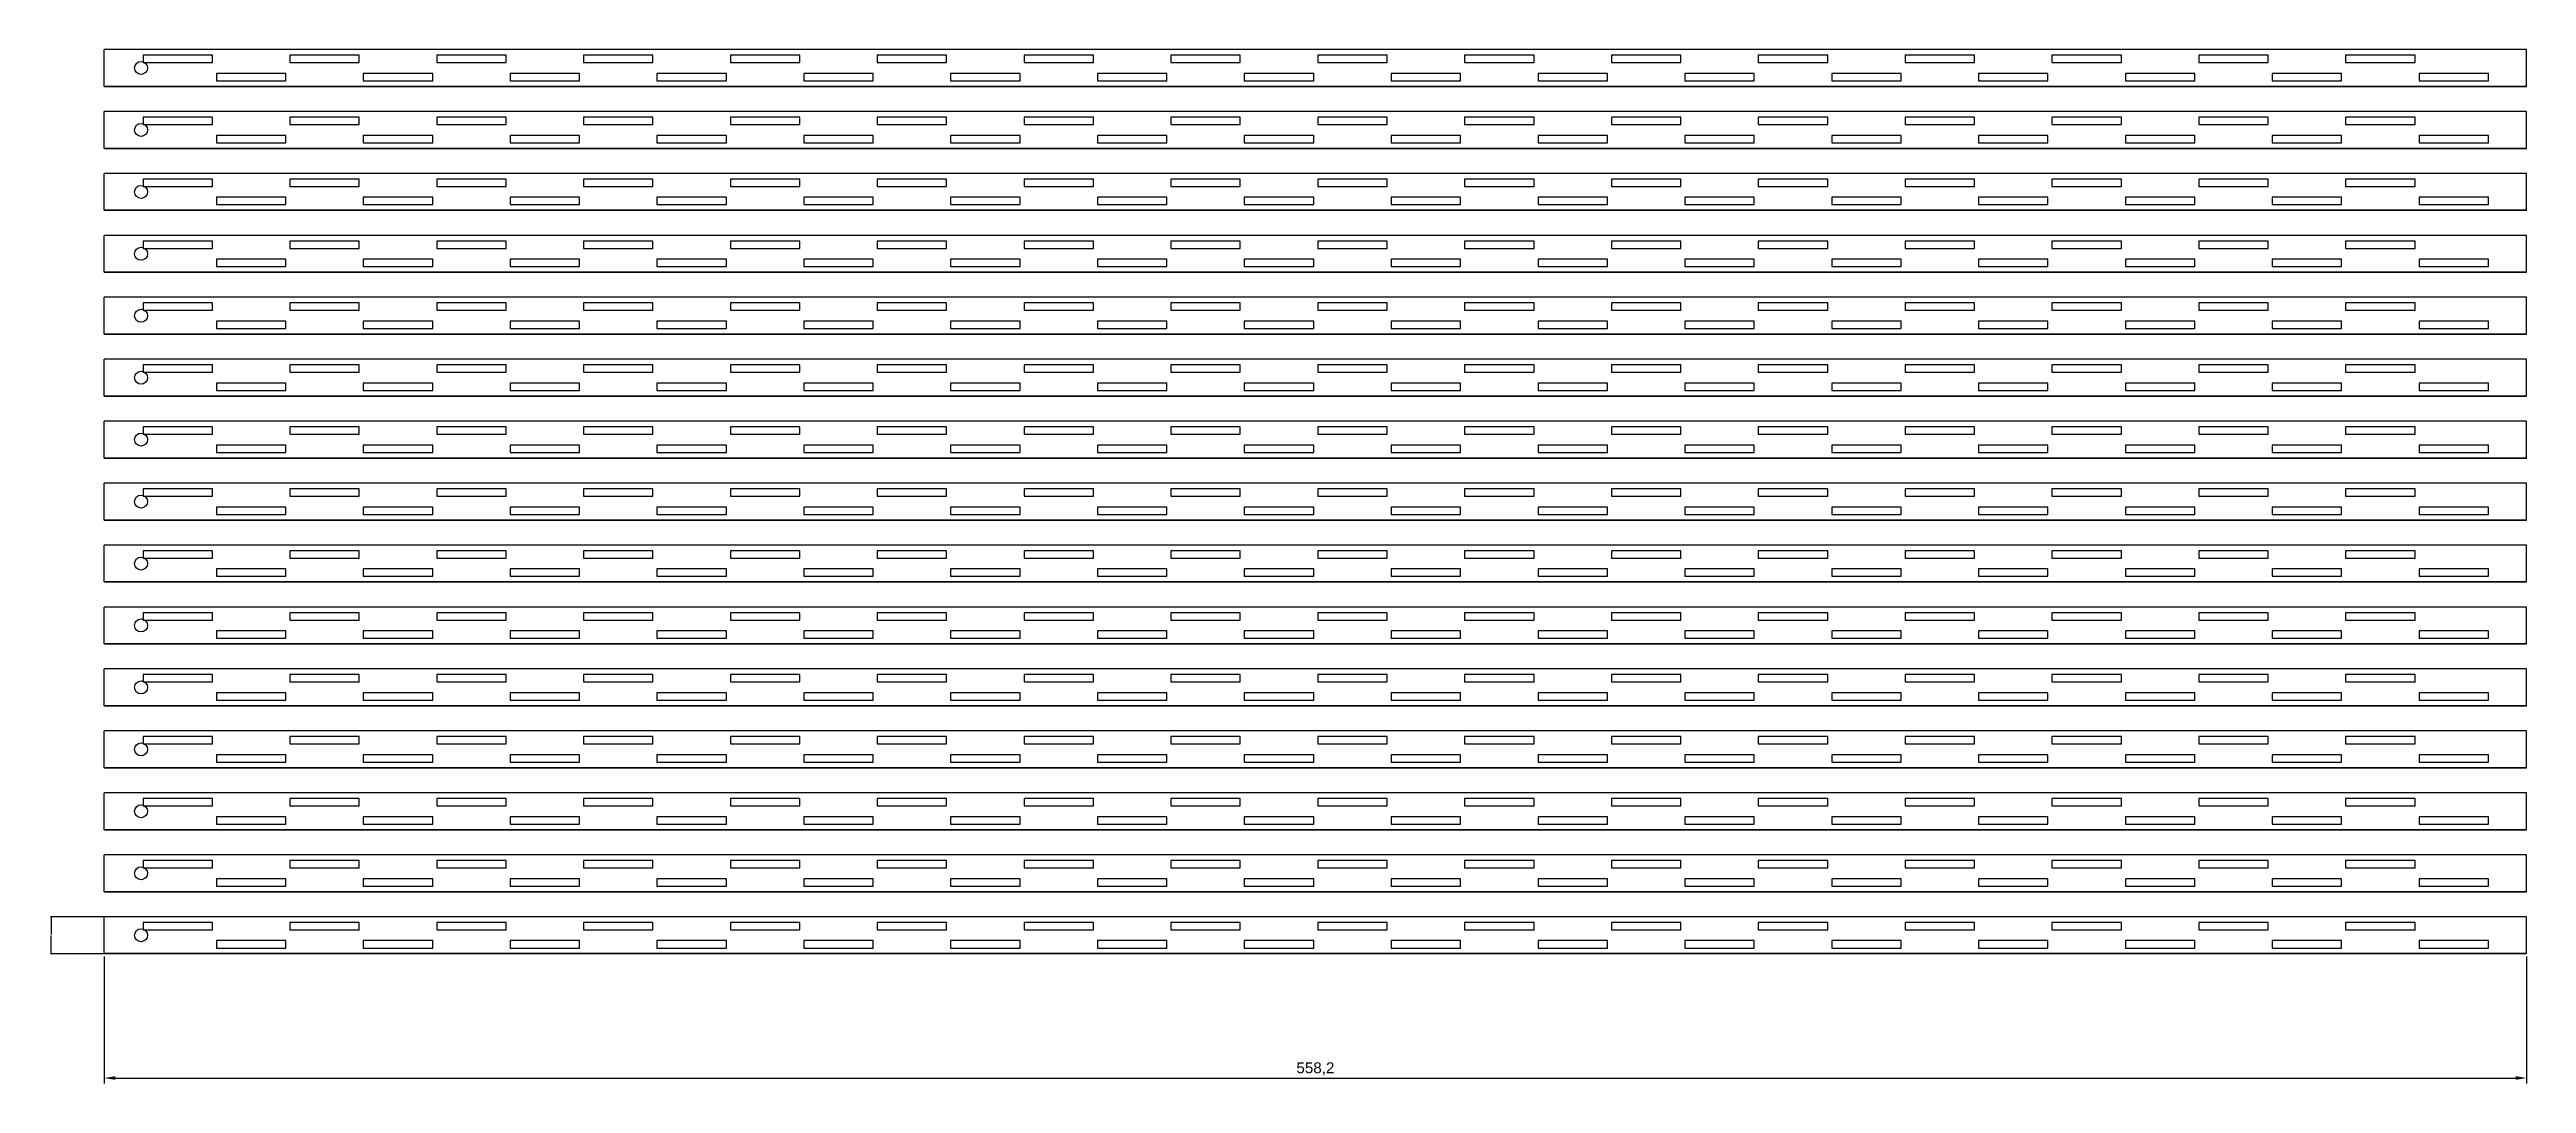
# Model space of a CAD drawing. Header units: millimetres. Extents: x 2508 to 3079, y 1225 to 1463.
import ezdxf

# ---------------------------------------------------------------- set-up
doc = ezdxf.new("R2010")
doc.units = ezdxf.units.MM
doc.styles.get("Standard").update_dxf_attribs({"font": 'arial.ttf'})
doc.dimstyles.new('ISO-25', dxfattribs={"dimtxt": 2.5, "dimasz": 2.5, "dimexe": 1.25, "dimexo": 0.625, "dimtad": 1, "dimtxsty": 'Standard', "dimcen": 2.5, "dimadec": 0, "dimazin": 0, "dimtfac": 1, "dimtmove": 0, "dimatfit": 3, "dimfxl": 1, "dimarcsym": 0})
doc.dimstyles.get("Standard").update_dxf_attribs({"dimtxt": 0.18, "dimasz": 0.18, "dimexe": 0.18, "dimexo": 0.0625, "dimgap": 0.09, "dimtad": 0, "dimtih": 1, "dimtoh": 1, "dimdec": 4, "dimzin": 0, "dimdsep": 46, "dimtxsty": 'Standard', "dimcen": 0.09, "dimadec": 0, "dimazin": 0, "dimtfac": 1, "dimtdec": 4, "dimtofl": 0, "dimtmove": 0, "dimatfit": 3, "dimfxl": 1, "dimtolj": 1, "dimtzin": 0, "dimarcsym": 0})

msp = doc.modelspace()

# ---------------------------------------------------------------- blocks, each defined once
blk = doc.blocks.new('*D1')
at = {"color": 0, "lineweight": -2, "transparency": 16777216}
for p, q in [((2520.85, 1254.11), (2520.85, 1224.82)), ((3079.04, 1254.11), (3079.04, 1224.82)), ((2523.35, 1226.07), (3076.54, 1226.07))]:
    blk.add_line(p, q, dxfattribs=at)
at = {"color": 0, "transparency": 16777216}
for points in [[(2523.35, 1226.49), (2523.35, 1225.66), (2520.85, 1226.07)], [(3076.54, 1226.49), (3076.54, 1225.66), (3079.04, 1226.07)]]:
    blk.add_solid(points, dxfattribs=at)
at = {"layer": 'Defpoints', "color": 0, "transparency": 16777216}
for p in [(2520.85, 1254.73, -3.5), (3079.04, 1254.73, -3.5), (3079.04, 1226.07)]:
    blk.add_point(p, dxfattribs=at)
at = {"color": 0, "transparency": 16777216, "insert": (2799.95, 1228.2), "char_height": 2.5, "attachment_point": 5}
blk.add_mtext('558,2', dxfattribs=at)
blk = doc.blocks.new('*D2')
at = {"color": 0, "lineweight": -2, "transparency": 16777216}
for p, q in [((2520.79, 1263.23), (2508.42, 1263.23)), ((2508.6, 1263.05), (2508.6, 1259.17)), ((2508.6, 1254.91), (2508.6, 1258.8)), ((2520.79, 1254.73), (2508.42, 1254.73))]:
    blk.add_line(p, q, dxfattribs=at)
at = {"color": 0, "transparency": 16777216}
for points in [[(2508.57, 1263.05), (2508.63, 1263.05), (2508.6, 1263.23)], [(2508.57, 1254.91), (2508.63, 1254.91), (2508.6, 1254.73)]]:
    blk.add_solid(points, dxfattribs=at)
at = {"layer": 'Defpoints', "color": 0, "transparency": 16777216}
for p in [(2520.85, 1263.23), (2508.6, 1254.73), (2520.85, 1254.73)]:
    blk.add_point(p, dxfattribs=at)
at = {"color": 0, "transparency": 16777216, "insert": (2508.6, 1258.98), "char_height": 0.18, "attachment_point": 5}
blk.add_mtext('\\A1;8.5000', dxfattribs=at)

# ---------------------------------------------------------------- dimensions: what is measured, and where the dimension line sits
for p1, p2, distance, dimstyle, picture, middle in [((2520.84922, 1263.23455), (2520.84922, 1254.73455), -12.24886, 'Standard', '*D2', (2508.60036, 1258.98455)), ((2520.8492171748, 1254.7345536029, -3.5), (3079.0442171748, 1254.7345536029, -3.5), -28.6619257073, 'ISO-25', '*D1', (2799.9467171748, 1228.2000153445))]:
    dim = msp.add_aligned_dim(p1=p1, p2=p2, distance=distance, dimstyle=dimstyle)
    dim.commit()
    dim.dimension.update_dxf_attribs({"geometry": picture, "text_midpoint": middle})

# ---------------------------------------------------------------- linework, layer by layer
for p, q in [((3079.04422, 1463.08455), (2520.84922, 1463.08455)), ((2520.84922, 1454.58455, -3.5), (2520.84922, 1463.08455, -3.5)), ((2520.84922, 1463.08455), (2520.84922, 1463.08455, -3.5)), ((2520.84922, 1454.58455), (2520.84922, 1463.08455)), ((2520.84922, 1463.08455), (2520.84922, 1463.08455, -3.5)), ((2545.76922, 1461.78055), (2529.76922, 1461.78055)), ((2529.76922, 1461.78055), (2529.76922, 1460.08855)), ((2545.76922, 1460.08855), (2545.76922, 1461.78055)), ((2579.60922, 1461.78055), (2563.60922, 1461.78055)), ((2563.60922, 1461.78055), (2563.60922, 1460.08855)), ((2579.60922, 1460.08855), (2579.60922, 1461.78055)), ((2613.44922, 1461.78055), (2597.44922, 1461.78055)), ((2597.44922, 1461.78055), (2597.44922, 1460.08855)), ((2613.44922, 1460.08855), (2613.44922, 1461.78055)), ((2647.28922, 1461.78055), (2631.28922, 1461.78055)), ((2631.28922, 1461.78055), (2631.28922, 1460.08855)), ((2647.28922, 1460.08855), (2647.28922, 1461.78055)), ((2681.12922, 1461.78055), (2665.12922, 1461.78055)), ((2665.12922, 1461.78055), (2665.12922, 1460.08855)), ((2681.12922, 1460.08855), (2681.12922, 1461.78055)), ((2714.96922, 1461.78055), (2698.96922, 1461.78055)), ((2698.96922, 1461.78055), (2698.96922, 1460.08855)), ((2714.96922, 1460.08855), (2714.96922, 1461.78055)), ((2748.80922, 1461.78055), (2732.80922, 1461.78055)), ((2732.80922, 1461.78055), (2732.80922, 1460.08855)), ((2748.80922, 1460.08855), (2748.80922, 1461.78055)), ((2782.64922, 1461.78055), (2766.64922, 1461.78055)), ((2766.64922, 1461.78055), (2766.64922, 1460.08855)), ((2782.64922, 1460.08855), (2782.64922, 1461.78055)), ((2816.48922, 1461.78055), (2800.48922, 1461.78055)), ((2800.48922, 1461.78055), (2800.48922, 1460.08855)), ((2816.48922, 1460.08855), (2816.48922, 1461.78055)), ((2850.32922, 1461.78055), (2834.32922, 1461.78055)), ((2834.32922, 1461.78055), (2834.32922, 1460.08855)), ((2850.32922, 1460.08855), (2850.32922, 1461.78055)), ((2884.16922, 1461.78055), (2868.16922, 1461.78055)), ((2868.16922, 1461.78055), (2868.16922, 1460.08855)), ((2884.16922, 1460.08855), (2884.16922, 1461.78055)), ((2918.00922, 1461.78055), (2902.00922, 1461.78055)), ((2902.00922, 1461.78055), (2902.00922, 1460.08855)), ((2918.00922, 1460.08855), (2918.00922, 1461.78055)), ((2951.84922, 1461.78055), (2935.84922, 1461.78055)), ((2935.84922, 1461.78055), (2935.84922, 1460.08855)), ((2951.84922, 1460.08855), (2951.84922, 1461.78055)), ((2985.68922, 1461.78055), (2969.68922, 1461.78055)), ((2969.68922, 1461.78055), (2969.68922, 1460.08855)), ((2985.68922, 1460.08855), (2985.68922, 1461.78055)), ((3019.52922, 1461.78055), (3003.52922, 1461.78055)), ((3003.52922, 1461.78055), (3003.52922, 1460.08855)), ((3019.52922, 1460.08855), (3019.52922, 1461.78055)), ((3053.36922, 1461.78055), (3037.36922, 1461.78055)), ((3037.36922, 1461.78055), (3037.36922, 1460.08855)), ((3053.36922, 1460.08855), (3053.36922, 1461.78055)), ((3079.04422, 1454.58455), (3079.04422, 1463.08455)), ((2529.76922, 1460.08855), (2545.76922, 1460.08855)), ((2562.68922, 1457.58055), (2546.68922, 1457.58055)), ((2546.68922, 1457.58055), (2546.68922, 1455.88855)), ((2546.68922, 1455.88855), (2562.68922, 1455.88855)), ((2562.68922, 1455.88855), (2562.68922, 1457.58055)), ((2563.60922, 1460.08855), (2579.60922, 1460.08855)), ((2596.52922, 1457.58055), (2580.52922, 1457.58055)), ((2580.52922, 1457.58055), (2580.52922, 1455.88855)), ((2580.52922, 1455.88855), (2596.52922, 1455.88855)), ((2596.52922, 1455.88855), (2596.52922, 1457.58055)), ((2597.44922, 1460.08855), (2613.44922, 1460.08855)), ((2630.36922, 1457.58055), (2614.36922, 1457.58055)), ((2614.36922, 1457.58055), (2614.36922, 1455.88855)), ((2614.36922, 1455.88855), (2630.36922, 1455.88855)), ((2630.36922, 1455.88855), (2630.36922, 1457.58055)), ((2631.28922, 1460.08855), (2647.28922, 1460.08855)), ((2664.20922, 1457.58055), (2648.20922, 1457.58055)), ((2648.20922, 1457.58055), (2648.20922, 1455.88855)), ((2648.20922, 1455.88855), (2664.20922, 1455.88855)), ((2664.20922, 1455.88855), (2664.20922, 1457.58055)), ((2665.12922, 1460.08855), (2681.12922, 1460.08855)), ((2698.04922, 1457.58055), (2682.04922, 1457.58055)), ((2682.04922, 1457.58055), (2682.04922, 1455.88855)), ((2682.04922, 1455.88855), (2698.04922, 1455.88855)), ((2698.04922, 1455.88855), (2698.04922, 1457.58055)), ((2698.96922, 1460.08855), (2714.96922, 1460.08855)), ((2731.88922, 1457.58055), (2715.88922, 1457.58055)), ((2715.88922, 1457.58055), (2715.88922, 1455.88855)), ((2715.88922, 1455.88855), (2731.88922, 1455.88855)), ((2731.88922, 1455.88855), (2731.88922, 1457.58055)), ((2732.80922, 1460.08855), (2748.80922, 1460.08855)), ((2765.72922, 1457.58055), (2749.72922, 1457.58055)), ((2749.72922, 1457.58055), (2749.72922, 1455.88855)), ((2749.72922, 1455.88855), (2765.72922, 1455.88855)), ((2765.72922, 1455.88855), (2765.72922, 1457.58055)), ((2766.64922, 1460.08855), (2782.64922, 1460.08855)), ((2799.56922, 1457.58055), (2783.56922, 1457.58055)), ((2783.56922, 1457.58055), (2783.56922, 1455.88855)), ((2783.56922, 1455.88855), (2799.56922, 1455.88855)), ((2799.56922, 1455.88855), (2799.56922, 1457.58055)), ((2800.48922, 1460.08855), (2816.48922, 1460.08855)), ((2833.40922, 1457.58055), (2817.40922, 1457.58055)), ((2817.40922, 1457.58055), (2817.40922, 1455.88855)), ((2817.40922, 1455.88855), (2833.40922, 1455.88855)), ((2833.40922, 1455.88855), (2833.40922, 1457.58055)), ((2834.32922, 1460.08855), (2850.32922, 1460.08855)), ((2867.24922, 1457.58055), (2851.24922, 1457.58055)), ((2851.24922, 1457.58055), (2851.24922, 1455.88855)), ((2851.24922, 1455.88855), (2867.24922, 1455.88855)), ((2867.24922, 1455.88855), (2867.24922, 1457.58055)), ((2868.16922, 1460.08855), (2884.16922, 1460.08855)), ((2901.08922, 1457.58055), (2885.08922, 1457.58055)), ((2885.08922, 1457.58055), (2885.08922, 1455.88855)), ((2885.08922, 1455.88855), (2901.08922, 1455.88855)), ((2901.08922, 1455.88855), (2901.08922, 1457.58055)), ((2902.00922, 1460.08855), (2918.00922, 1460.08855)), ((2934.92922, 1457.58055), (2918.92922, 1457.58055)), ((2918.92922, 1457.58055), (2918.92922, 1455.88855)), ((2918.92922, 1455.88855), (2934.92922, 1455.88855)), ((2934.92922, 1455.88855), (2934.92922, 1457.58055)), ((2935.84922, 1460.08855), (2951.84922, 1460.08855)), ((2968.76922, 1457.58055), (2952.76922, 1457.58055)), ((2952.76922, 1457.58055), (2952.76922, 1455.88855)), ((2952.76922, 1455.88855), (2968.76922, 1455.88855)), ((2968.76922, 1455.88855), (2968.76922, 1457.58055)), ((2969.68922, 1460.08855), (2985.68922, 1460.08855)), ((3002.60922, 1457.58055), (2986.60922, 1457.58055)), ((2986.60922, 1457.58055), (2986.60922, 1455.88855)), ((2986.60922, 1455.88855), (3002.60922, 1455.88855)), ((3002.60922, 1455.88855), (3002.60922, 1457.58055)), ((3003.52922, 1460.08855), (3019.52922, 1460.08855)), ((3036.44922, 1457.58055), (3020.44922, 1457.58055)), ((3020.44922, 1457.58055), (3020.44922, 1455.88855)), ((3020.44922, 1455.88855), (3036.44922, 1455.88855)), ((3036.44922, 1455.88855), (3036.44922, 1457.58055)), ((3037.36922, 1460.08855), (3053.36922, 1460.08855)), ((3070.28922, 1457.58055), (3054.28922, 1457.58055)), ((3054.28922, 1457.58055), (3054.28922, 1455.88855)), ((3054.28922, 1455.88855), (3070.28922, 1455.88855)), ((3070.28922, 1455.88855), (3070.28922, 1457.58055)), ((2520.84922, 1454.58455), (3079.04422, 1454.58455)), ((3079.04422, 1454.58455, -3.5), (2520.84922, 1454.58455, -3.5)), ((2520.84922, 1454.58455), (2520.84922, 1454.58455, -3.5)), ((2520.84922, 1454.58455), (2520.84922, 1454.58455, -3.5)), ((3079.04422, 1454.58455), (3079.04422, 1454.58455, -3.5)), ((3079.04422, 1448.80955), (2520.84922, 1448.80955)), ((2520.84922, 1440.30955, -3.5), (2520.84922, 1448.80955, -3.5)), ((2520.84922, 1448.80955), (2520.84922, 1448.80955, -3.5)), ((2520.84922, 1440.30955), (2520.84922, 1448.80955)), ((2520.84922, 1448.80955), (2520.84922, 1448.80955, -3.5)), ((2545.76922, 1447.50555), (2529.76922, 1447.50555)), ((2529.76922, 1447.50555), (2529.76922, 1445.81355)), ((2529.76922, 1445.81355), (2545.76922, 1445.81355)), ((2545.76922, 1445.81355), (2545.76922, 1447.50555)), ((2579.60922, 1447.50555), (2563.60922, 1447.50555)), ((2563.60922, 1447.50555), (2563.60922, 1445.81355)), ((2563.60922, 1445.81355), (2579.60922, 1445.81355)), ((2579.60922, 1445.81355), (2579.60922, 1447.50555)), ((2613.44922, 1447.50555), (2597.44922, 1447.50555)), ((2597.44922, 1447.50555), (2597.44922, 1445.81355)), ((2597.44922, 1445.81355), (2613.44922, 1445.81355)), ((2613.44922, 1445.81355), (2613.44922, 1447.50555)), ((2647.28922, 1447.50555), (2631.28922, 1447.50555)), ((2631.28922, 1447.50555), (2631.28922, 1445.81355)), ((2631.28922, 1445.81355), (2647.28922, 1445.81355)), ((2647.28922, 1445.81355), (2647.28922, 1447.50555)), ((2681.12922, 1447.50555), (2665.12922, 1447.50555)), ((2665.12922, 1447.50555), (2665.12922, 1445.81355)), ((2665.12922, 1445.81355), (2681.12922, 1445.81355)), ((2681.12922, 1445.81355), (2681.12922, 1447.50555)), ((2714.96922, 1447.50555), (2698.96922, 1447.50555)), ((2698.96922, 1447.50555), (2698.96922, 1445.81355)), ((2698.96922, 1445.81355), (2714.96922, 1445.81355)), ((2714.96922, 1445.81355), (2714.96922, 1447.50555)), ((2748.80922, 1447.50555), (2732.80922, 1447.50555)), ((2732.80922, 1447.50555), (2732.80922, 1445.81355)), ((2732.80922, 1445.81355), (2748.80922, 1445.81355)), ((2748.80922, 1445.81355), (2748.80922, 1447.50555)), ((2782.64922, 1447.50555), (2766.64922, 1447.50555)), ((2766.64922, 1447.50555), (2766.64922, 1445.81355)), ((2766.64922, 1445.81355), (2782.64922, 1445.81355)), ((2782.64922, 1445.81355), (2782.64922, 1447.50555)), ((2816.48922, 1447.50555), (2800.48922, 1447.50555)), ((2800.48922, 1447.50555), (2800.48922, 1445.81355)), ((2800.48922, 1445.81355), (2816.48922, 1445.81355)), ((2816.48922, 1445.81355), (2816.48922, 1447.50555)), ((2850.32922, 1447.50555), (2834.32922, 1447.50555)), ((2834.32922, 1447.50555), (2834.32922, 1445.81355)), ((2834.32922, 1445.81355), (2850.32922, 1445.81355)), ((2850.32922, 1445.81355), (2850.32922, 1447.50555)), ((2884.16922, 1447.50555), (2868.16922, 1447.50555)), ((2868.16922, 1447.50555), (2868.16922, 1445.81355)), ((2868.16922, 1445.81355), (2884.16922, 1445.81355)), ((2884.16922, 1445.81355), (2884.16922, 1447.50555)), ((2918.00922, 1447.50555), (2902.00922, 1447.50555)), ((2902.00922, 1447.50555), (2902.00922, 1445.81355)), ((2902.00922, 1445.81355), (2918.00922, 1445.81355)), ((2918.00922, 1445.81355), (2918.00922, 1447.50555)), ((2951.84922, 1447.50555), (2935.84922, 1447.50555)), ((2935.84922, 1447.50555), (2935.84922, 1445.81355)), ((2935.84922, 1445.81355), (2951.84922, 1445.81355)), ((2951.84922, 1445.81355), (2951.84922, 1447.50555)), ((2985.68922, 1447.50555), (2969.68922, 1447.50555)), ((2969.68922, 1447.50555), (2969.68922, 1445.81355)), ((2969.68922, 1445.81355), (2985.68922, 1445.81355)), ((2985.68922, 1445.81355), (2985.68922, 1447.50555)), ((3019.52922, 1447.50555), (3003.52922, 1447.50555)), ((3003.52922, 1447.50555), (3003.52922, 1445.81355)), ((3003.52922, 1445.81355), (3019.52922, 1445.81355)), ((3019.52922, 1445.81355), (3019.52922, 1447.50555)), ((3053.36922, 1447.50555), (3037.36922, 1447.50555)), ((3037.36922, 1447.50555), (3037.36922, 1445.81355)), ((3037.36922, 1445.81355), (3053.36922, 1445.81355)), ((3053.36922, 1445.81355), (3053.36922, 1447.50555)), ((3079.04422, 1440.30955), (3079.04422, 1448.80955)), ((2520.84922, 1440.30955), (3079.04422, 1440.30955)), ((3079.04422, 1440.30955, -3.5), (2520.84922, 1440.30955, -3.5)), ((2520.84922, 1440.30955), (2520.84922, 1440.30955, -3.5)), ((2520.84922, 1440.30955), (2520.84922, 1440.30955, -3.5)), ((2562.68922, 1443.30555), (2546.68922, 1443.30555)), ((2546.68922, 1443.30555), (2546.68922, 1441.61355)), ((2546.68922, 1441.61355), (2562.68922, 1441.61355)), ((2562.68922, 1441.61355), (2562.68922, 1443.30555)), ((2596.52922, 1443.30555), (2580.52922, 1443.30555)), ((2580.52922, 1443.30555), (2580.52922, 1441.61355)), ((2580.52922, 1441.61355), (2596.52922, 1441.61355)), ((2596.52922, 1441.61355), (2596.52922, 1443.30555)), ((2630.36922, 1443.30555), (2614.36922, 1443.30555)), ((2614.36922, 1443.30555), (2614.36922, 1441.61355)), ((2614.36922, 1441.61355), (2630.36922, 1441.61355)), ((2630.36922, 1441.61355), (2630.36922, 1443.30555)), ((2664.20922, 1443.30555), (2648.20922, 1443.30555)), ((2648.20922, 1443.30555), (2648.20922, 1441.61355)), ((2648.20922, 1441.61355), (2664.20922, 1441.61355)), ((2664.20922, 1441.61355), (2664.20922, 1443.30555)), ((2698.04922, 1443.30555), (2682.04922, 1443.30555)), ((2682.04922, 1443.30555), (2682.04922, 1441.61355)), ((2682.04922, 1441.61355), (2698.04922, 1441.61355)), ((2698.04922, 1441.61355), (2698.04922, 1443.30555)), ((2731.88922, 1443.30555), (2715.88922, 1443.30555)), ((2715.88922, 1443.30555), (2715.88922, 1441.61355)), ((2715.88922, 1441.61355), (2731.88922, 1441.61355)), ((2731.88922, 1441.61355), (2731.88922, 1443.30555)), ((2765.72922, 1443.30555), (2749.72922, 1443.30555)), ((2749.72922, 1443.30555), (2749.72922, 1441.61355)), ((2749.72922, 1441.61355), (2765.72922, 1441.61355)), ((2765.72922, 1441.61355), (2765.72922, 1443.30555)), ((2799.56922, 1443.30555), (2783.56922, 1443.30555)), ((2783.56922, 1443.30555), (2783.56922, 1441.61355)), ((2783.56922, 1441.61355), (2799.56922, 1441.61355)), ((2799.56922, 1441.61355), (2799.56922, 1443.30555)), ((2833.40922, 1443.30555), (2817.40922, 1443.30555)), ((2817.40922, 1443.30555), (2817.40922, 1441.61355)), ((2817.40922, 1441.61355), (2833.40922, 1441.61355)), ((2833.40922, 1441.61355), (2833.40922, 1443.30555)), ((2867.24922, 1443.30555), (2851.24922, 1443.30555)), ((2851.24922, 1443.30555), (2851.24922, 1441.61355)), ((2851.24922, 1441.61355), (2867.24922, 1441.61355)), ((2867.24922, 1441.61355), (2867.24922, 1443.30555)), ((2901.08922, 1443.30555), (2885.08922, 1443.30555)), ((2885.08922, 1443.30555), (2885.08922, 1441.61355)), ((2885.08922, 1441.61355), (2901.08922, 1441.61355)), ((2901.08922, 1441.61355), (2901.08922, 1443.30555)), ((2934.92922, 1443.30555), (2918.92922, 1443.30555)), ((2918.92922, 1443.30555), (2918.92922, 1441.61355)), ((2918.92922, 1441.61355), (2934.92922, 1441.61355)), ((2934.92922, 1441.61355), (2934.92922, 1443.30555)), ((2968.76922, 1443.30555), (2952.76922, 1443.30555)), ((2952.76922, 1443.30555), (2952.76922, 1441.61355)), ((2952.76922, 1441.61355), (2968.76922, 1441.61355)), ((2968.76922, 1441.61355), (2968.76922, 1443.30555)), ((3002.60922, 1443.30555), (2986.60922, 1443.30555)), ((2986.60922, 1443.30555), (2986.60922, 1441.61355)), ((2986.60922, 1441.61355), (3002.60922, 1441.61355)), ((3002.60922, 1441.61355), (3002.60922, 1443.30555)), ((3036.44922, 1443.30555), (3020.44922, 1443.30555)), ((3020.44922, 1443.30555), (3020.44922, 1441.61355)), ((3020.44922, 1441.61355), (3036.44922, 1441.61355)), ((3036.44922, 1441.61355), (3036.44922, 1443.30555)), ((3070.28922, 1443.30555), (3054.28922, 1443.30555)), ((3054.28922, 1443.30555), (3054.28922, 1441.61355)), ((3054.28922, 1441.61355), (3070.28922, 1441.61355)), ((3070.28922, 1441.61355), (3070.28922, 1443.30555)), ((3079.04422, 1440.30955), (3079.04422, 1440.30955, -3.5)), ((3079.04422, 1434.53455), (2520.84922, 1434.53455)), ((2520.84922, 1426.03455, -3.5), (2520.84922, 1434.53455, -3.5)), ((2520.84922, 1426.03455), (2520.84922, 1434.53455)), ((2520.84922, 1434.53455), (2520.84922, 1434.53455, -3.5)), ((2545.76922, 1433.23055), (2529.76922, 1433.23055)), ((2529.76922, 1433.23055), (2529.76922, 1431.53855)), ((2545.76922, 1431.53855), (2545.76922, 1433.23055)), ((2579.60922, 1433.23055), (2563.60922, 1433.23055)), ((2563.60922, 1433.23055), (2563.60922, 1431.53855)), ((2579.60922, 1431.53855), (2579.60922, 1433.23055)), ((2613.44922, 1433.23055), (2597.44922, 1433.23055)), ((2597.44922, 1433.23055), (2597.44922, 1431.53855)), ((2613.44922, 1431.53855), (2613.44922, 1433.23055)), ((2647.28922, 1433.23055), (2631.28922, 1433.23055)), ((2631.28922, 1433.23055), (2631.28922, 1431.53855)), ((2647.28922, 1431.53855), (2647.28922, 1433.23055)), ((2681.12922, 1433.23055), (2665.12922, 1433.23055)), ((2665.12922, 1433.23055), (2665.12922, 1431.53855)), ((2681.12922, 1431.53855), (2681.12922, 1433.23055)), ((2714.96922, 1433.23055), (2698.96922, 1433.23055)), ((2698.96922, 1433.23055), (2698.96922, 1431.53855)), ((2714.96922, 1431.53855), (2714.96922, 1433.23055)), ((2748.80922, 1433.23055), (2732.80922, 1433.23055)), ((2732.80922, 1433.23055), (2732.80922, 1431.53855)), ((2748.80922, 1431.53855), (2748.80922, 1433.23055)), ((2782.64922, 1433.23055), (2766.64922, 1433.23055)), ((2766.64922, 1433.23055), (2766.64922, 1431.53855)), ((2782.64922, 1431.53855), (2782.64922, 1433.23055)), ((2816.48922, 1433.23055), (2800.48922, 1433.23055)), ((2800.48922, 1433.23055), (2800.48922, 1431.53855)), ((2816.48922, 1431.53855), (2816.48922, 1433.23055)), ((2850.32922, 1433.23055), (2834.32922, 1433.23055)), ((2834.32922, 1433.23055), (2834.32922, 1431.53855)), ((2850.32922, 1431.53855), (2850.32922, 1433.23055)), ((2884.16922, 1433.23055), (2868.16922, 1433.23055)), ((2868.16922, 1433.23055), (2868.16922, 1431.53855)), ((2884.16922, 1431.53855), (2884.16922, 1433.23055)), ((2918.00922, 1433.23055), (2902.00922, 1433.23055)), ((2902.00922, 1433.23055), (2902.00922, 1431.53855)), ((2918.00922, 1431.53855), (2918.00922, 1433.23055)), ((2951.84922, 1433.23055), (2935.84922, 1433.23055)), ((2935.84922, 1433.23055), (2935.84922, 1431.53855)), ((2951.84922, 1431.53855), (2951.84922, 1433.23055)), ((2985.68922, 1433.23055), (2969.68922, 1433.23055)), ((2969.68922, 1433.23055), (2969.68922, 1431.53855)), ((2985.68922, 1431.53855), (2985.68922, 1433.23055)), ((3019.52922, 1433.23055), (3003.52922, 1433.23055)), ((3003.52922, 1433.23055), (3003.52922, 1431.53855)), ((3019.52922, 1431.53855), (3019.52922, 1433.23055)), ((3053.36922, 1433.23055), (3037.36922, 1433.23055)), ((3037.36922, 1433.23055), (3037.36922, 1431.53855)), ((3053.36922, 1431.53855), (3053.36922, 1433.23055)), ((3079.04422, 1426.03455), (3079.04422, 1434.53455)), ((2529.76922, 1431.53855), (2545.76922, 1431.53855)), ((2562.68922, 1429.03055), (2546.68922, 1429.03055)), ((2546.68922, 1429.03055), (2546.68922, 1427.33855)), ((2546.68922, 1427.33855), (2562.68922, 1427.33855)), ((2562.68922, 1427.33855), (2562.68922, 1429.03055)), ((2563.60922, 1431.53855), (2579.60922, 1431.53855)), ((2596.52922, 1429.03055), (2580.52922, 1429.03055)), ((2580.52922, 1429.03055), (2580.52922, 1427.33855)), ((2580.52922, 1427.33855), (2596.52922, 1427.33855)), ((2596.52922, 1427.33855), (2596.52922, 1429.03055)), ((2597.44922, 1431.53855), (2613.44922, 1431.53855)), ((2630.36922, 1429.03055), (2614.36922, 1429.03055)), ((2614.36922, 1429.03055), (2614.36922, 1427.33855)), ((2614.36922, 1427.33855), (2630.36922, 1427.33855)), ((2630.36922, 1427.33855), (2630.36922, 1429.03055)), ((2631.28922, 1431.53855), (2647.28922, 1431.53855)), ((2664.20922, 1429.03055), (2648.20922, 1429.03055)), ((2648.20922, 1429.03055), (2648.20922, 1427.33855)), ((2648.20922, 1427.33855), (2664.20922, 1427.33855)), ((2664.20922, 1427.33855), (2664.20922, 1429.03055)), ((2665.12922, 1431.53855), (2681.12922, 1431.53855)), ((2698.04922, 1429.03055), (2682.04922, 1429.03055)), ((2682.04922, 1429.03055), (2682.04922, 1427.33855)), ((2682.04922, 1427.33855), (2698.04922, 1427.33855)), ((2698.04922, 1427.33855), (2698.04922, 1429.03055)), ((2698.96922, 1431.53855), (2714.96922, 1431.53855)), ((2731.88922, 1429.03055), (2715.88922, 1429.03055)), ((2715.88922, 1429.03055), (2715.88922, 1427.33855)), ((2715.88922, 1427.33855), (2731.88922, 1427.33855)), ((2731.88922, 1427.33855), (2731.88922, 1429.03055)), ((2732.80922, 1431.53855), (2748.80922, 1431.53855)), ((2765.72922, 1429.03055), (2749.72922, 1429.03055)), ((2749.72922, 1429.03055), (2749.72922, 1427.33855)), ((2749.72922, 1427.33855), (2765.72922, 1427.33855)), ((2765.72922, 1427.33855), (2765.72922, 1429.03055)), ((2766.64922, 1431.53855), (2782.64922, 1431.53855)), ((2799.56922, 1429.03055), (2783.56922, 1429.03055)), ((2783.56922, 1429.03055), (2783.56922, 1427.33855)), ((2783.56922, 1427.33855), (2799.56922, 1427.33855)), ((2799.56922, 1427.33855), (2799.56922, 1429.03055)), ((2800.48922, 1431.53855), (2816.48922, 1431.53855)), ((2833.40922, 1429.03055), (2817.40922, 1429.03055)), ((2817.40922, 1429.03055), (2817.40922, 1427.33855)), ((2817.40922, 1427.33855), (2833.40922, 1427.33855)), ((2833.40922, 1427.33855), (2833.40922, 1429.03055)), ((2834.32922, 1431.53855), (2850.32922, 1431.53855)), ((2867.24922, 1429.03055), (2851.24922, 1429.03055)), ((2851.24922, 1429.03055), (2851.24922, 1427.33855)), ((2851.24922, 1427.33855), (2867.24922, 1427.33855)), ((2867.24922, 1427.33855), (2867.24922, 1429.03055)), ((2868.16922, 1431.53855), (2884.16922, 1431.53855)), ((2901.08922, 1429.03055), (2885.08922, 1429.03055)), ((2885.08922, 1429.03055), (2885.08922, 1427.33855)), ((2885.08922, 1427.33855), (2901.08922, 1427.33855)), ((2901.08922, 1427.33855), (2901.08922, 1429.03055)), ((2902.00922, 1431.53855), (2918.00922, 1431.53855)), ((2934.92922, 1429.03055), (2918.92922, 1429.03055)), ((2918.92922, 1429.03055), (2918.92922, 1427.33855)), ((2918.92922, 1427.33855), (2934.92922, 1427.33855)), ((2934.92922, 1427.33855), (2934.92922, 1429.03055)), ((2935.84922, 1431.53855), (2951.84922, 1431.53855)), ((2968.76922, 1429.03055), (2952.76922, 1429.03055)), ((2952.76922, 1429.03055), (2952.76922, 1427.33855)), ((2952.76922, 1427.33855), (2968.76922, 1427.33855)), ((2968.76922, 1427.33855), (2968.76922, 1429.03055)), ((2969.68922, 1431.53855), (2985.68922, 1431.53855)), ((3002.60922, 1429.03055), (2986.60922, 1429.03055)), ((2986.60922, 1429.03055), (2986.60922, 1427.33855)), ((2986.60922, 1427.33855), (3002.60922, 1427.33855)), ((3002.60922, 1427.33855), (3002.60922, 1429.03055)), ((3003.52922, 1431.53855), (3019.52922, 1431.53855)), ((3036.44922, 1429.03055), (3020.44922, 1429.03055)), ((3020.44922, 1429.03055), (3020.44922, 1427.33855)), ((3020.44922, 1427.33855), (3036.44922, 1427.33855)), ((3036.44922, 1427.33855), (3036.44922, 1429.03055)), ((3037.36922, 1431.53855), (3053.36922, 1431.53855)), ((3070.28922, 1429.03055), (3054.28922, 1429.03055)), ((3054.28922, 1429.03055), (3054.28922, 1427.33855)), ((3054.28922, 1427.33855), (3070.28922, 1427.33855)), ((3070.28922, 1427.33855), (3070.28922, 1429.03055)), ((2520.84922, 1426.03455), (3079.04422, 1426.03455)), ((3079.04422, 1426.03455, -3.5), (2520.84922, 1426.03455, -3.5)), ((2520.84922, 1426.03455), (2520.84922, 1426.03455, -3.5)), ((3079.04422, 1426.03455), (3079.04422, 1426.03455, -3.5)), ((3079.04422, 1420.25955), (2520.84922, 1420.25955)), ((2520.84922, 1411.75955, -3.5), (2520.84922, 1420.25955, -3.5)), ((2520.84922, 1411.75955), (2520.84922, 1420.25955)), ((2520.84922, 1420.25955), (2520.84922, 1420.25955, -3.5)), ((2545.76922, 1418.95555), (2529.76922, 1418.95555)), ((2529.76922, 1418.95555), (2529.76922, 1417.26355)), ((2529.76922, 1417.26355), (2545.76922, 1417.26355)), ((2545.76922, 1417.26355), (2545.76922, 1418.95555)), ((2579.60922, 1418.95555), (2563.60922, 1418.95555)), ((2563.60922, 1418.95555), (2563.60922, 1417.26355)), ((2563.60922, 1417.26355), (2579.60922, 1417.26355)), ((2579.60922, 1417.26355), (2579.60922, 1418.95555)), ((2613.44922, 1418.95555), (2597.44922, 1418.95555)), ((2597.44922, 1418.95555), (2597.44922, 1417.26355)), ((2597.44922, 1417.26355), (2613.44922, 1417.26355)), ((2613.44922, 1417.26355), (2613.44922, 1418.95555)), ((2647.28922, 1418.95555), (2631.28922, 1418.95555)), ((2631.28922, 1418.95555), (2631.28922, 1417.26355)), ((2631.28922, 1417.26355), (2647.28922, 1417.26355)), ((2647.28922, 1417.26355), (2647.28922, 1418.95555)), ((2681.12922, 1418.95555), (2665.12922, 1418.95555)), ((2665.12922, 1418.95555), (2665.12922, 1417.26355)), ((2665.12922, 1417.26355), (2681.12922, 1417.26355)), ((2681.12922, 1417.26355), (2681.12922, 1418.95555)), ((2714.96922, 1418.95555), (2698.96922, 1418.95555)), ((2698.96922, 1418.95555), (2698.96922, 1417.26355)), ((2698.96922, 1417.26355), (2714.96922, 1417.26355)), ((2714.96922, 1417.26355), (2714.96922, 1418.95555)), ((2748.80922, 1418.95555), (2732.80922, 1418.95555)), ((2732.80922, 1418.95555), (2732.80922, 1417.26355)), ((2732.80922, 1417.26355), (2748.80922, 1417.26355)), ((2748.80922, 1417.26355), (2748.80922, 1418.95555)), ((2782.64922, 1418.95555), (2766.64922, 1418.95555)), ((2766.64922, 1418.95555), (2766.64922, 1417.26355)), ((2766.64922, 1417.26355), (2782.64922, 1417.26355)), ((2782.64922, 1417.26355), (2782.64922, 1418.95555)), ((2816.48922, 1418.95555), (2800.48922, 1418.95555)), ((2800.48922, 1418.95555), (2800.48922, 1417.26355)), ((2800.48922, 1417.26355), (2816.48922, 1417.26355)), ((2816.48922, 1417.26355), (2816.48922, 1418.95555)), ((2850.32922, 1418.95555), (2834.32922, 1418.95555)), ((2834.32922, 1418.95555), (2834.32922, 1417.26355)), ((2834.32922, 1417.26355), (2850.32922, 1417.26355)), ((2850.32922, 1417.26355), (2850.32922, 1418.95555)), ((2884.16922, 1418.95555), (2868.16922, 1418.95555)), ((2868.16922, 1418.95555), (2868.16922, 1417.26355)), ((2868.16922, 1417.26355), (2884.16922, 1417.26355)), ((2884.16922, 1417.26355), (2884.16922, 1418.95555)), ((2918.00922, 1418.95555), (2902.00922, 1418.95555)), ((2902.00922, 1418.95555), (2902.00922, 1417.26355)), ((2902.00922, 1417.26355), (2918.00922, 1417.26355)), ((2918.00922, 1417.26355), (2918.00922, 1418.95555)), ((2951.84922, 1418.95555), (2935.84922, 1418.95555)), ((2935.84922, 1418.95555), (2935.84922, 1417.26355)), ((2935.84922, 1417.26355), (2951.84922, 1417.26355)), ((2951.84922, 1417.26355), (2951.84922, 1418.95555)), ((2985.68922, 1418.95555), (2969.68922, 1418.95555)), ((2969.68922, 1418.95555), (2969.68922, 1417.26355)), ((2969.68922, 1417.26355), (2985.68922, 1417.26355)), ((2985.68922, 1417.26355), (2985.68922, 1418.95555)), ((3019.52922, 1418.95555), (3003.52922, 1418.95555)), ((3003.52922, 1418.95555), (3003.52922, 1417.26355)), ((3003.52922, 1417.26355), (3019.52922, 1417.26355)), ((3019.52922, 1417.26355), (3019.52922, 1418.95555)), ((3053.36922, 1418.95555), (3037.36922, 1418.95555)), ((3037.36922, 1418.95555), (3037.36922, 1417.26355)), ((3037.36922, 1417.26355), (3053.36922, 1417.26355)), ((3053.36922, 1417.26355), (3053.36922, 1418.95555)), ((3079.04422, 1411.75955), (3079.04422, 1420.25955)), ((2520.84922, 1411.75955), (3079.04422, 1411.75955)), ((3079.04422, 1411.75955, -3.5), (2520.84922, 1411.75955, -3.5)), ((2520.84922, 1411.75955), (2520.84922, 1411.75955, -3.5)), ((2562.68922, 1414.75555), (2546.68922, 1414.75555)), ((2546.68922, 1414.75555), (2546.68922, 1413.06355)), ((2546.68922, 1413.06355), (2562.68922, 1413.06355)), ((2562.68922, 1413.06355), (2562.68922, 1414.75555)), ((2596.52922, 1414.75555), (2580.52922, 1414.75555)), ((2580.52922, 1414.75555), (2580.52922, 1413.06355)), ((2580.52922, 1413.06355), (2596.52922, 1413.06355)), ((2596.52922, 1413.06355), (2596.52922, 1414.75555)), ((2630.36922, 1414.75555), (2614.36922, 1414.75555)), ((2614.36922, 1414.75555), (2614.36922, 1413.06355)), ((2614.36922, 1413.06355), (2630.36922, 1413.06355)), ((2630.36922, 1413.06355), (2630.36922, 1414.75555)), ((2664.20922, 1414.75555), (2648.20922, 1414.75555)), ((2648.20922, 1414.75555), (2648.20922, 1413.06355)), ((2648.20922, 1413.06355), (2664.20922, 1413.06355)), ((2664.20922, 1413.06355), (2664.20922, 1414.75555)), ((2698.04922, 1414.75555), (2682.04922, 1414.75555)), ((2682.04922, 1414.75555), (2682.04922, 1413.06355)), ((2682.04922, 1413.06355), (2698.04922, 1413.06355)), ((2698.04922, 1413.06355), (2698.04922, 1414.75555)), ((2731.88922, 1414.75555), (2715.88922, 1414.75555)), ((2715.88922, 1414.75555), (2715.88922, 1413.06355)), ((2715.88922, 1413.06355), (2731.88922, 1413.06355)), ((2731.88922, 1413.06355), (2731.88922, 1414.75555)), ((2765.72922, 1414.75555), (2749.72922, 1414.75555)), ((2749.72922, 1414.75555), (2749.72922, 1413.06355)), ((2749.72922, 1413.06355), (2765.72922, 1413.06355)), ((2765.72922, 1413.06355), (2765.72922, 1414.75555)), ((2799.56922, 1414.75555), (2783.56922, 1414.75555)), ((2783.56922, 1414.75555), (2783.56922, 1413.06355)), ((2783.56922, 1413.06355), (2799.56922, 1413.06355)), ((2799.56922, 1413.06355), (2799.56922, 1414.75555)), ((2833.40922, 1414.75555), (2817.40922, 1414.75555)), ((2817.40922, 1414.75555), (2817.40922, 1413.06355)), ((2817.40922, 1413.06355), (2833.40922, 1413.06355)), ((2833.40922, 1413.06355), (2833.40922, 1414.75555)), ((2867.24922, 1414.75555), (2851.24922, 1414.75555)), ((2851.24922, 1414.75555), (2851.24922, 1413.06355)), ((2851.24922, 1413.06355), (2867.24922, 1413.06355)), ((2867.24922, 1413.06355), (2867.24922, 1414.75555)), ((2901.08922, 1414.75555), (2885.08922, 1414.75555)), ((2885.08922, 1414.75555), (2885.08922, 1413.06355)), ((2885.08922, 1413.06355), (2901.08922, 1413.06355)), ((2901.08922, 1413.06355), (2901.08922, 1414.75555)), ((2934.92922, 1414.75555), (2918.92922, 1414.75555)), ((2918.92922, 1414.75555), (2918.92922, 1413.06355)), ((2918.92922, 1413.06355), (2934.92922, 1413.06355)), ((2934.92922, 1413.06355), (2934.92922, 1414.75555)), ((2968.76922, 1414.75555), (2952.76922, 1414.75555)), ((2952.76922, 1414.75555), (2952.76922, 1413.06355)), ((2952.76922, 1413.06355), (2968.76922, 1413.06355)), ((2968.76922, 1413.06355), (2968.76922, 1414.75555)), ((3002.60922, 1414.75555), (2986.60922, 1414.75555)), ((2986.60922, 1414.75555), (2986.60922, 1413.06355)), ((2986.60922, 1413.06355), (3002.60922, 1413.06355)), ((3002.60922, 1413.06355), (3002.60922, 1414.75555)), ((3036.44922, 1414.75555), (3020.44922, 1414.75555)), ((3020.44922, 1414.75555), (3020.44922, 1413.06355)), ((3020.44922, 1413.06355), (3036.44922, 1413.06355)), ((3036.44922, 1413.06355), (3036.44922, 1414.75555)), ((3070.28922, 1414.75555), (3054.28922, 1414.75555)), ((3054.28922, 1414.75555), (3054.28922, 1413.06355)), ((3054.28922, 1413.06355), (3070.28922, 1413.06355)), ((3070.28922, 1413.06355), (3070.28922, 1414.75555)), ((3079.04422, 1411.75955), (3079.04422, 1411.75955, -3.5)), ((3079.04422, 1405.98455), (2520.84922, 1405.98455)), ((2520.84922, 1397.48455, -3.5), (2520.84922, 1405.98455, -3.5)), ((2520.84922, 1397.48455), (2520.84922, 1405.98455)), ((2520.84922, 1405.98455), (2520.84922, 1405.98455, -3.5)), ((2545.76922, 1404.68055), (2529.76922, 1404.68055)), ((2529.76922, 1404.68055), (2529.76922, 1402.98855)), ((2545.76922, 1402.98855), (2545.76922, 1404.68055)), ((2579.60922, 1404.68055), (2563.60922, 1404.68055)), ((2563.60922, 1404.68055), (2563.60922, 1402.98855)), ((2579.60922, 1402.98855), (2579.60922, 1404.68055)), ((2613.44922, 1404.68055), (2597.44922, 1404.68055)), ((2597.44922, 1404.68055), (2597.44922, 1402.98855)), ((2613.44922, 1402.98855), (2613.44922, 1404.68055)), ((2647.28922, 1404.68055), (2631.28922, 1404.68055)), ((2631.28922, 1404.68055), (2631.28922, 1402.98855)), ((2647.28922, 1402.98855), (2647.28922, 1404.68055)), ((2681.12922, 1404.68055), (2665.12922, 1404.68055)), ((2665.12922, 1404.68055), (2665.12922, 1402.98855)), ((2681.12922, 1402.98855), (2681.12922, 1404.68055)), ((2714.96922, 1404.68055), (2698.96922, 1404.68055)), ((2698.96922, 1404.68055), (2698.96922, 1402.98855)), ((2714.96922, 1402.98855), (2714.96922, 1404.68055)), ((2748.80922, 1404.68055), (2732.80922, 1404.68055)), ((2732.80922, 1404.68055), (2732.80922, 1402.98855)), ((2748.80922, 1402.98855), (2748.80922, 1404.68055)), ((2782.64922, 1404.68055), (2766.64922, 1404.68055)), ((2766.64922, 1404.68055), (2766.64922, 1402.98855)), ((2782.64922, 1402.98855), (2782.64922, 1404.68055)), ((2816.48922, 1404.68055), (2800.48922, 1404.68055)), ((2800.48922, 1404.68055), (2800.48922, 1402.98855)), ((2816.48922, 1402.98855), (2816.48922, 1404.68055)), ((2850.32922, 1404.68055), (2834.32922, 1404.68055)), ((2834.32922, 1404.68055), (2834.32922, 1402.98855)), ((2850.32922, 1402.98855), (2850.32922, 1404.68055)), ((2884.16922, 1404.68055), (2868.16922, 1404.68055)), ((2868.16922, 1404.68055), (2868.16922, 1402.98855)), ((2884.16922, 1402.98855), (2884.16922, 1404.68055)), ((2918.00922, 1404.68055), (2902.00922, 1404.68055)), ((2902.00922, 1404.68055), (2902.00922, 1402.98855)), ((2918.00922, 1402.98855), (2918.00922, 1404.68055)), ((2951.84922, 1404.68055), (2935.84922, 1404.68055)), ((2935.84922, 1404.68055), (2935.84922, 1402.98855)), ((2951.84922, 1402.98855), (2951.84922, 1404.68055)), ((2985.68922, 1404.68055), (2969.68922, 1404.68055)), ((2969.68922, 1404.68055), (2969.68922, 1402.98855)), ((2985.68922, 1402.98855), (2985.68922, 1404.68055)), ((3019.52922, 1404.68055), (3003.52922, 1404.68055)), ((3003.52922, 1404.68055), (3003.52922, 1402.98855)), ((3019.52922, 1402.98855), (3019.52922, 1404.68055)), ((3053.36922, 1404.68055), (3037.36922, 1404.68055)), ((3037.36922, 1404.68055), (3037.36922, 1402.98855)), ((3053.36922, 1402.98855), (3053.36922, 1404.68055)), ((3079.04422, 1397.48455), (3079.04422, 1405.98455)), ((2529.76922, 1402.98855), (2545.76922, 1402.98855)), ((2562.68922, 1400.48055), (2546.68922, 1400.48055)), ((2546.68922, 1400.48055), (2546.68922, 1398.78855)), ((2546.68922, 1398.78855), (2562.68922, 1398.78855)), ((2562.68922, 1398.78855), (2562.68922, 1400.48055)), ((2563.60922, 1402.98855), (2579.60922, 1402.98855)), ((2596.52922, 1400.48055), (2580.52922, 1400.48055)), ((2580.52922, 1400.48055), (2580.52922, 1398.78855)), ((2580.52922, 1398.78855), (2596.52922, 1398.78855)), ((2596.52922, 1398.78855), (2596.52922, 1400.48055)), ((2597.44922, 1402.98855), (2613.44922, 1402.98855)), ((2630.36922, 1400.48055), (2614.36922, 1400.48055)), ((2614.36922, 1400.48055), (2614.36922, 1398.78855)), ((2614.36922, 1398.78855), (2630.36922, 1398.78855)), ((2630.36922, 1398.78855), (2630.36922, 1400.48055)), ((2631.28922, 1402.98855), (2647.28922, 1402.98855)), ((2664.20922, 1400.48055), (2648.20922, 1400.48055)), ((2648.20922, 1400.48055), (2648.20922, 1398.78855)), ((2648.20922, 1398.78855), (2664.20922, 1398.78855)), ((2664.20922, 1398.78855), (2664.20922, 1400.48055)), ((2665.12922, 1402.98855), (2681.12922, 1402.98855)), ((2698.04922, 1400.48055), (2682.04922, 1400.48055)), ((2682.04922, 1400.48055), (2682.04922, 1398.78855)), ((2682.04922, 1398.78855), (2698.04922, 1398.78855)), ((2698.04922, 1398.78855), (2698.04922, 1400.48055)), ((2698.96922, 1402.98855), (2714.96922, 1402.98855)), ((2731.88922, 1400.48055), (2715.88922, 1400.48055)), ((2715.88922, 1400.48055), (2715.88922, 1398.78855)), ((2715.88922, 1398.78855), (2731.88922, 1398.78855)), ((2731.88922, 1398.78855), (2731.88922, 1400.48055)), ((2732.80922, 1402.98855), (2748.80922, 1402.98855)), ((2765.72922, 1400.48055), (2749.72922, 1400.48055)), ((2749.72922, 1400.48055), (2749.72922, 1398.78855)), ((2749.72922, 1398.78855), (2765.72922, 1398.78855)), ((2765.72922, 1398.78855), (2765.72922, 1400.48055)), ((2766.64922, 1402.98855), (2782.64922, 1402.98855)), ((2799.56922, 1400.48055), (2783.56922, 1400.48055)), ((2783.56922, 1400.48055), (2783.56922, 1398.78855)), ((2783.56922, 1398.78855), (2799.56922, 1398.78855)), ((2799.56922, 1398.78855), (2799.56922, 1400.48055)), ((2800.48922, 1402.98855), (2816.48922, 1402.98855)), ((2833.40922, 1400.48055), (2817.40922, 1400.48055)), ((2817.40922, 1400.48055), (2817.40922, 1398.78855)), ((2817.40922, 1398.78855), (2833.40922, 1398.78855)), ((2833.40922, 1398.78855), (2833.40922, 1400.48055)), ((2834.32922, 1402.98855), (2850.32922, 1402.98855)), ((2867.24922, 1400.48055), (2851.24922, 1400.48055)), ((2851.24922, 1400.48055), (2851.24922, 1398.78855)), ((2851.24922, 1398.78855), (2867.24922, 1398.78855)), ((2867.24922, 1398.78855), (2867.24922, 1400.48055)), ((2868.16922, 1402.98855), (2884.16922, 1402.98855)), ((2901.08922, 1400.48055), (2885.08922, 1400.48055)), ((2885.08922, 1400.48055), (2885.08922, 1398.78855)), ((2885.08922, 1398.78855), (2901.08922, 1398.78855)), ((2901.08922, 1398.78855), (2901.08922, 1400.48055)), ((2902.00922, 1402.98855), (2918.00922, 1402.98855)), ((2934.92922, 1400.48055), (2918.92922, 1400.48055)), ((2918.92922, 1400.48055), (2918.92922, 1398.78855)), ((2918.92922, 1398.78855), (2934.92922, 1398.78855)), ((2934.92922, 1398.78855), (2934.92922, 1400.48055)), ((2935.84922, 1402.98855), (2951.84922, 1402.98855)), ((2968.76922, 1400.48055), (2952.76922, 1400.48055)), ((2952.76922, 1400.48055), (2952.76922, 1398.78855)), ((2952.76922, 1398.78855), (2968.76922, 1398.78855)), ((2968.76922, 1398.78855), (2968.76922, 1400.48055)), ((2969.68922, 1402.98855), (2985.68922, 1402.98855)), ((3002.60922, 1400.48055), (2986.60922, 1400.48055)), ((2986.60922, 1400.48055), (2986.60922, 1398.78855)), ((2986.60922, 1398.78855), (3002.60922, 1398.78855)), ((3002.60922, 1398.78855), (3002.60922, 1400.48055)), ((3003.52922, 1402.98855), (3019.52922, 1402.98855)), ((3036.44922, 1400.48055), (3020.44922, 1400.48055)), ((3020.44922, 1400.48055), (3020.44922, 1398.78855)), ((3020.44922, 1398.78855), (3036.44922, 1398.78855)), ((3036.44922, 1398.78855), (3036.44922, 1400.48055)), ((3037.36922, 1402.98855), (3053.36922, 1402.98855)), ((3070.28922, 1400.48055), (3054.28922, 1400.48055)), ((3054.28922, 1400.48055), (3054.28922, 1398.78855)), ((3054.28922, 1398.78855), (3070.28922, 1398.78855)), ((3070.28922, 1398.78855), (3070.28922, 1400.48055)), ((2520.84922, 1397.48455), (3079.04422, 1397.48455)), ((3079.04422, 1397.48455, -3.5), (2520.84922, 1397.48455, -3.5)), ((2520.84922, 1397.48455), (2520.84922, 1397.48455, -3.5)), ((3079.04422, 1397.48455), (3079.04422, 1397.48455, -3.5)), ((3079.04422, 1391.70955), (2520.84922, 1391.70955)), ((2520.84922, 1383.20955, -3.5), (2520.84922, 1391.70955, -3.5)), ((2520.84922, 1383.20955), (2520.84922, 1391.70955)), ((2520.84922, 1391.70955), (2520.84922, 1391.70955, -3.5)), ((2545.76922, 1390.40555), (2529.76922, 1390.40555)), ((2529.76922, 1390.40555), (2529.76922, 1388.71355)), ((2529.76922, 1388.71355), (2545.76922, 1388.71355)), ((2545.76922, 1388.71355), (2545.76922, 1390.40555)), ((2579.60922, 1390.40555), (2563.60922, 1390.40555)), ((2563.60922, 1390.40555), (2563.60922, 1388.71355)), ((2563.60922, 1388.71355), (2579.60922, 1388.71355)), ((2579.60922, 1388.71355), (2579.60922, 1390.40555)), ((2613.44922, 1390.40555), (2597.44922, 1390.40555)), ((2597.44922, 1390.40555), (2597.44922, 1388.71355)), ((2597.44922, 1388.71355), (2613.44922, 1388.71355)), ((2613.44922, 1388.71355), (2613.44922, 1390.40555)), ((2647.28922, 1390.40555), (2631.28922, 1390.40555)), ((2631.28922, 1390.40555), (2631.28922, 1388.71355)), ((2631.28922, 1388.71355), (2647.28922, 1388.71355)), ((2647.28922, 1388.71355), (2647.28922, 1390.40555)), ((2681.12922, 1390.40555), (2665.12922, 1390.40555)), ((2665.12922, 1390.40555), (2665.12922, 1388.71355)), ((2665.12922, 1388.71355), (2681.12922, 1388.71355)), ((2681.12922, 1388.71355), (2681.12922, 1390.40555)), ((2714.96922, 1390.40555), (2698.96922, 1390.40555)), ((2698.96922, 1390.40555), (2698.96922, 1388.71355)), ((2698.96922, 1388.71355), (2714.96922, 1388.71355)), ((2714.96922, 1388.71355), (2714.96922, 1390.40555)), ((2748.80922, 1390.40555), (2732.80922, 1390.40555)), ((2732.80922, 1390.40555), (2732.80922, 1388.71355)), ((2732.80922, 1388.71355), (2748.80922, 1388.71355)), ((2748.80922, 1388.71355), (2748.80922, 1390.40555)), ((2782.64922, 1390.40555), (2766.64922, 1390.40555)), ((2766.64922, 1390.40555), (2766.64922, 1388.71355)), ((2766.64922, 1388.71355), (2782.64922, 1388.71355)), ((2782.64922, 1388.71355), (2782.64922, 1390.40555)), ((2816.48922, 1390.40555), (2800.48922, 1390.40555)), ((2800.48922, 1390.40555), (2800.48922, 1388.71355)), ((2800.48922, 1388.71355), (2816.48922, 1388.71355)), ((2816.48922, 1388.71355), (2816.48922, 1390.40555)), ((2850.32922, 1390.40555), (2834.32922, 1390.40555)), ((2834.32922, 1390.40555), (2834.32922, 1388.71355)), ((2834.32922, 1388.71355), (2850.32922, 1388.71355)), ((2850.32922, 1388.71355), (2850.32922, 1390.40555)), ((2884.16922, 1390.40555), (2868.16922, 1390.40555)), ((2868.16922, 1390.40555), (2868.16922, 1388.71355)), ((2868.16922, 1388.71355), (2884.16922, 1388.71355)), ((2884.16922, 1388.71355), (2884.16922, 1390.40555)), ((2918.00922, 1390.40555), (2902.00922, 1390.40555)), ((2902.00922, 1390.40555), (2902.00922, 1388.71355)), ((2902.00922, 1388.71355), (2918.00922, 1388.71355)), ((2918.00922, 1388.71355), (2918.00922, 1390.40555)), ((2951.84922, 1390.40555), (2935.84922, 1390.40555)), ((2935.84922, 1390.40555), (2935.84922, 1388.71355)), ((2935.84922, 1388.71355), (2951.84922, 1388.71355)), ((2951.84922, 1388.71355), (2951.84922, 1390.40555)), ((2985.68922, 1390.40555), (2969.68922, 1390.40555)), ((2969.68922, 1390.40555), (2969.68922, 1388.71355)), ((2969.68922, 1388.71355), (2985.68922, 1388.71355)), ((2985.68922, 1388.71355), (2985.68922, 1390.40555)), ((3019.52922, 1390.40555), (3003.52922, 1390.40555)), ((3003.52922, 1390.40555), (3003.52922, 1388.71355)), ((3003.52922, 1388.71355), (3019.52922, 1388.71355)), ((3019.52922, 1388.71355), (3019.52922, 1390.40555)), ((3053.36922, 1390.40555), (3037.36922, 1390.40555)), ((3037.36922, 1390.40555), (3037.36922, 1388.71355)), ((3037.36922, 1388.71355), (3053.36922, 1388.71355)), ((3053.36922, 1388.71355), (3053.36922, 1390.40555)), ((3079.04422, 1383.20955), (3079.04422, 1391.70955)), ((2520.84922, 1383.20955), (3079.04422, 1383.20955)), ((3079.04422, 1383.20955, -3.5), (2520.84922, 1383.20955, -3.5)), ((2520.84922, 1383.20955), (2520.84922, 1383.20955, -3.5)), ((2562.68922, 1386.20555), (2546.68922, 1386.20555)), ((2546.68922, 1386.20555), (2546.68922, 1384.51355)), ((2546.68922, 1384.51355), (2562.68922, 1384.51355)), ((2562.68922, 1384.51355), (2562.68922, 1386.20555)), ((2596.52922, 1386.20555), (2580.52922, 1386.20555)), ((2580.52922, 1386.20555), (2580.52922, 1384.51355)), ((2580.52922, 1384.51355), (2596.52922, 1384.51355)), ((2596.52922, 1384.51355), (2596.52922, 1386.20555)), ((2630.36922, 1386.20555), (2614.36922, 1386.20555)), ((2614.36922, 1386.20555), (2614.36922, 1384.51355)), ((2614.36922, 1384.51355), (2630.36922, 1384.51355)), ((2630.36922, 1384.51355), (2630.36922, 1386.20555)), ((2664.20922, 1386.20555), (2648.20922, 1386.20555)), ((2648.20922, 1386.20555), (2648.20922, 1384.51355)), ((2648.20922, 1384.51355), (2664.20922, 1384.51355)), ((2664.20922, 1384.51355), (2664.20922, 1386.20555)), ((2698.04922, 1386.20555), (2682.04922, 1386.20555)), ((2682.04922, 1386.20555), (2682.04922, 1384.51355)), ((2682.04922, 1384.51355), (2698.04922, 1384.51355)), ((2698.04922, 1384.51355), (2698.04922, 1386.20555)), ((2731.88922, 1386.20555), (2715.88922, 1386.20555)), ((2715.88922, 1386.20555), (2715.88922, 1384.51355)), ((2715.88922, 1384.51355), (2731.88922, 1384.51355)), ((2731.88922, 1384.51355), (2731.88922, 1386.20555)), ((2765.72922, 1386.20555), (2749.72922, 1386.20555)), ((2749.72922, 1386.20555), (2749.72922, 1384.51355)), ((2749.72922, 1384.51355), (2765.72922, 1384.51355)), ((2765.72922, 1384.51355), (2765.72922, 1386.20555)), ((2799.56922, 1386.20555), (2783.56922, 1386.20555)), ((2783.56922, 1386.20555), (2783.56922, 1384.51355)), ((2783.56922, 1384.51355), (2799.56922, 1384.51355)), ((2799.56922, 1384.51355), (2799.56922, 1386.20555)), ((2833.40922, 1386.20555), (2817.40922, 1386.20555)), ((2817.40922, 1386.20555), (2817.40922, 1384.51355)), ((2817.40922, 1384.51355), (2833.40922, 1384.51355)), ((2833.40922, 1384.51355), (2833.40922, 1386.20555)), ((2867.24922, 1386.20555), (2851.24922, 1386.20555)), ((2851.24922, 1386.20555), (2851.24922, 1384.51355)), ((2851.24922, 1384.51355), (2867.24922, 1384.51355)), ((2867.24922, 1384.51355), (2867.24922, 1386.20555)), ((2901.08922, 1386.20555), (2885.08922, 1386.20555)), ((2885.08922, 1386.20555), (2885.08922, 1384.51355)), ((2885.08922, 1384.51355), (2901.08922, 1384.51355)), ((2901.08922, 1384.51355), (2901.08922, 1386.20555)), ((2934.92922, 1386.20555), (2918.92922, 1386.20555)), ((2918.92922, 1386.20555), (2918.92922, 1384.51355)), ((2918.92922, 1384.51355), (2934.92922, 1384.51355)), ((2934.92922, 1384.51355), (2934.92922, 1386.20555)), ((2968.76922, 1386.20555), (2952.76922, 1386.20555)), ((2952.76922, 1386.20555), (2952.76922, 1384.51355)), ((2952.76922, 1384.51355), (2968.76922, 1384.51355)), ((2968.76922, 1384.51355), (2968.76922, 1386.20555)), ((3002.60922, 1386.20555), (2986.60922, 1386.20555)), ((2986.60922, 1386.20555), (2986.60922, 1384.51355)), ((2986.60922, 1384.51355), (3002.60922, 1384.51355)), ((3002.60922, 1384.51355), (3002.60922, 1386.20555)), ((3036.44922, 1386.20555), (3020.44922, 1386.20555)), ((3020.44922, 1386.20555), (3020.44922, 1384.51355)), ((3020.44922, 1384.51355), (3036.44922, 1384.51355)), ((3036.44922, 1384.51355), (3036.44922, 1386.20555)), ((3070.28922, 1386.20555), (3054.28922, 1386.20555)), ((3054.28922, 1386.20555), (3054.28922, 1384.51355)), ((3054.28922, 1384.51355), (3070.28922, 1384.51355)), ((3070.28922, 1384.51355), (3070.28922, 1386.20555)), ((3079.04422, 1383.20955), (3079.04422, 1383.20955, -3.5)), ((3079.04422, 1377.43455), (2520.84922, 1377.43455)), ((2520.84922, 1368.93455, -3.5), (2520.84922, 1377.43455, -3.5)), ((2520.84922, 1368.93455), (2520.84922, 1377.43455)), ((2520.84922, 1377.43455), (2520.84922, 1377.43455, -3.5)), ((2545.76922, 1376.13055), (2529.76922, 1376.13055)), ((2529.76922, 1376.13055), (2529.76922, 1374.43855)), ((2545.76922, 1374.43855), (2545.76922, 1376.13055)), ((2579.60922, 1376.13055), (2563.60922, 1376.13055)), ((2563.60922, 1376.13055), (2563.60922, 1374.43855)), ((2579.60922, 1374.43855), (2579.60922, 1376.13055)), ((2613.44922, 1376.13055), (2597.44922, 1376.13055)), ((2597.44922, 1376.13055), (2597.44922, 1374.43855)), ((2613.44922, 1374.43855), (2613.44922, 1376.13055)), ((2647.28922, 1376.13055), (2631.28922, 1376.13055)), ((2631.28922, 1376.13055), (2631.28922, 1374.43855)), ((2647.28922, 1374.43855), (2647.28922, 1376.13055)), ((2681.12922, 1376.13055), (2665.12922, 1376.13055)), ((2665.12922, 1376.13055), (2665.12922, 1374.43855)), ((2681.12922, 1374.43855), (2681.12922, 1376.13055)), ((2714.96922, 1376.13055), (2698.96922, 1376.13055)), ((2698.96922, 1376.13055), (2698.96922, 1374.43855)), ((2714.96922, 1374.43855), (2714.96922, 1376.13055)), ((2748.80922, 1376.13055), (2732.80922, 1376.13055)), ((2732.80922, 1376.13055), (2732.80922, 1374.43855)), ((2748.80922, 1374.43855), (2748.80922, 1376.13055)), ((2782.64922, 1376.13055), (2766.64922, 1376.13055)), ((2766.64922, 1376.13055), (2766.64922, 1374.43855)), ((2782.64922, 1374.43855), (2782.64922, 1376.13055)), ((2816.48922, 1376.13055), (2800.48922, 1376.13055)), ((2800.48922, 1376.13055), (2800.48922, 1374.43855)), ((2816.48922, 1374.43855), (2816.48922, 1376.13055)), ((2850.32922, 1376.13055), (2834.32922, 1376.13055)), ((2834.32922, 1376.13055), (2834.32922, 1374.43855)), ((2850.32922, 1374.43855), (2850.32922, 1376.13055)), ((2884.16922, 1376.13055), (2868.16922, 1376.13055)), ((2868.16922, 1376.13055), (2868.16922, 1374.43855)), ((2884.16922, 1374.43855), (2884.16922, 1376.13055)), ((2918.00922, 1376.13055), (2902.00922, 1376.13055)), ((2902.00922, 1376.13055), (2902.00922, 1374.43855)), ((2918.00922, 1374.43855), (2918.00922, 1376.13055)), ((2951.84922, 1376.13055), (2935.84922, 1376.13055)), ((2935.84922, 1376.13055), (2935.84922, 1374.43855)), ((2951.84922, 1374.43855), (2951.84922, 1376.13055)), ((2985.68922, 1376.13055), (2969.68922, 1376.13055)), ((2969.68922, 1376.13055), (2969.68922, 1374.43855)), ((2985.68922, 1374.43855), (2985.68922, 1376.13055)), ((3019.52922, 1376.13055), (3003.52922, 1376.13055)), ((3003.52922, 1376.13055), (3003.52922, 1374.43855)), ((3019.52922, 1374.43855), (3019.52922, 1376.13055)), ((3053.36922, 1376.13055), (3037.36922, 1376.13055)), ((3037.36922, 1376.13055), (3037.36922, 1374.43855)), ((3053.36922, 1374.43855), (3053.36922, 1376.13055)), ((3079.04422, 1368.93455), (3079.04422, 1377.43455)), ((2529.76922, 1374.43855), (2545.76922, 1374.43855)), ((2562.68922, 1371.93055), (2546.68922, 1371.93055)), ((2546.68922, 1371.93055), (2546.68922, 1370.23855)), ((2546.68922, 1370.23855), (2562.68922, 1370.23855)), ((2562.68922, 1370.23855), (2562.68922, 1371.93055)), ((2563.60922, 1374.43855), (2579.60922, 1374.43855)), ((2596.52922, 1371.93055), (2580.52922, 1371.93055)), ((2580.52922, 1371.93055), (2580.52922, 1370.23855)), ((2580.52922, 1370.23855), (2596.52922, 1370.23855)), ((2596.52922, 1370.23855), (2596.52922, 1371.93055)), ((2597.44922, 1374.43855), (2613.44922, 1374.43855)), ((2630.36922, 1371.93055), (2614.36922, 1371.93055)), ((2614.36922, 1371.93055), (2614.36922, 1370.23855)), ((2614.36922, 1370.23855), (2630.36922, 1370.23855)), ((2630.36922, 1370.23855), (2630.36922, 1371.93055)), ((2631.28922, 1374.43855), (2647.28922, 1374.43855)), ((2664.20922, 1371.93055), (2648.20922, 1371.93055)), ((2648.20922, 1371.93055), (2648.20922, 1370.23855)), ((2648.20922, 1370.23855), (2664.20922, 1370.23855)), ((2664.20922, 1370.23855), (2664.20922, 1371.93055)), ((2665.12922, 1374.43855), (2681.12922, 1374.43855)), ((2698.04922, 1371.93055), (2682.04922, 1371.93055)), ((2682.04922, 1371.93055), (2682.04922, 1370.23855)), ((2682.04922, 1370.23855), (2698.04922, 1370.23855)), ((2698.04922, 1370.23855), (2698.04922, 1371.93055)), ((2698.96922, 1374.43855), (2714.96922, 1374.43855)), ((2731.88922, 1371.93055), (2715.88922, 1371.93055)), ((2715.88922, 1371.93055), (2715.88922, 1370.23855)), ((2715.88922, 1370.23855), (2731.88922, 1370.23855)), ((2731.88922, 1370.23855), (2731.88922, 1371.93055)), ((2732.80922, 1374.43855), (2748.80922, 1374.43855)), ((2765.72922, 1371.93055), (2749.72922, 1371.93055)), ((2749.72922, 1371.93055), (2749.72922, 1370.23855)), ((2749.72922, 1370.23855), (2765.72922, 1370.23855)), ((2765.72922, 1370.23855), (2765.72922, 1371.93055)), ((2766.64922, 1374.43855), (2782.64922, 1374.43855)), ((2799.56922, 1371.93055), (2783.56922, 1371.93055)), ((2783.56922, 1371.93055), (2783.56922, 1370.23855)), ((2783.56922, 1370.23855), (2799.56922, 1370.23855)), ((2799.56922, 1370.23855), (2799.56922, 1371.93055)), ((2800.48922, 1374.43855), (2816.48922, 1374.43855)), ((2833.40922, 1371.93055), (2817.40922, 1371.93055)), ((2817.40922, 1371.93055), (2817.40922, 1370.23855)), ((2817.40922, 1370.23855), (2833.40922, 1370.23855)), ((2833.40922, 1370.23855), (2833.40922, 1371.93055)), ((2834.32922, 1374.43855), (2850.32922, 1374.43855)), ((2867.24922, 1371.93055), (2851.24922, 1371.93055)), ((2851.24922, 1371.93055), (2851.24922, 1370.23855)), ((2851.24922, 1370.23855), (2867.24922, 1370.23855)), ((2867.24922, 1370.23855), (2867.24922, 1371.93055)), ((2868.16922, 1374.43855), (2884.16922, 1374.43855)), ((2901.08922, 1371.93055), (2885.08922, 1371.93055)), ((2885.08922, 1371.93055), (2885.08922, 1370.23855)), ((2885.08922, 1370.23855), (2901.08922, 1370.23855)), ((2901.08922, 1370.23855), (2901.08922, 1371.93055)), ((2902.00922, 1374.43855), (2918.00922, 1374.43855)), ((2934.92922, 1371.93055), (2918.92922, 1371.93055)), ((2918.92922, 1371.93055), (2918.92922, 1370.23855)), ((2918.92922, 1370.23855), (2934.92922, 1370.23855)), ((2934.92922, 1370.23855), (2934.92922, 1371.93055)), ((2935.84922, 1374.43855), (2951.84922, 1374.43855)), ((2968.76922, 1371.93055), (2952.76922, 1371.93055)), ((2952.76922, 1371.93055), (2952.76922, 1370.23855)), ((2952.76922, 1370.23855), (2968.76922, 1370.23855)), ((2968.76922, 1370.23855), (2968.76922, 1371.93055)), ((2969.68922, 1374.43855), (2985.68922, 1374.43855)), ((3002.60922, 1371.93055), (2986.60922, 1371.93055)), ((2986.60922, 1371.93055), (2986.60922, 1370.23855)), ((2986.60922, 1370.23855), (3002.60922, 1370.23855)), ((3002.60922, 1370.23855), (3002.60922, 1371.93055)), ((3003.52922, 1374.43855), (3019.52922, 1374.43855)), ((3036.44922, 1371.93055), (3020.44922, 1371.93055)), ((3020.44922, 1371.93055), (3020.44922, 1370.23855)), ((3020.44922, 1370.23855), (3036.44922, 1370.23855)), ((3036.44922, 1370.23855), (3036.44922, 1371.93055)), ((3037.36922, 1374.43855), (3053.36922, 1374.43855)), ((3070.28922, 1371.93055), (3054.28922, 1371.93055)), ((3054.28922, 1371.93055), (3054.28922, 1370.23855)), ((3054.28922, 1370.23855), (3070.28922, 1370.23855)), ((3070.28922, 1370.23855), (3070.28922, 1371.93055)), ((2520.84922, 1368.93455), (3079.04422, 1368.93455)), ((3079.04422, 1368.93455, -3.5), (2520.84922, 1368.93455, -3.5)), ((2520.84922, 1368.93455), (2520.84922, 1368.93455, -3.5)), ((3079.04422, 1368.93455), (3079.04422, 1368.93455, -3.5)), ((3079.04422, 1363.15955), (2520.84922, 1363.15955)), ((2520.84922, 1354.65955, -3.5), (2520.84922, 1363.15955, -3.5)), ((2520.84922, 1354.65955), (2520.84922, 1363.15955)), ((2520.84922, 1363.15955), (2520.84922, 1363.15955, -3.5)), ((2545.76922, 1361.85555), (2529.76922, 1361.85555)), ((2529.76922, 1361.85555), (2529.76922, 1360.16355)), ((2529.76922, 1360.16355), (2545.76922, 1360.16355)), ((2545.76922, 1360.16355), (2545.76922, 1361.85555)), ((2579.60922, 1361.85555), (2563.60922, 1361.85555)), ((2563.60922, 1361.85555), (2563.60922, 1360.16355)), ((2563.60922, 1360.16355), (2579.60922, 1360.16355)), ((2579.60922, 1360.16355), (2579.60922, 1361.85555)), ((2613.44922, 1361.85555), (2597.44922, 1361.85555)), ((2597.44922, 1361.85555), (2597.44922, 1360.16355)), ((2597.44922, 1360.16355), (2613.44922, 1360.16355)), ((2613.44922, 1360.16355), (2613.44922, 1361.85555)), ((2647.28922, 1361.85555), (2631.28922, 1361.85555)), ((2631.28922, 1361.85555), (2631.28922, 1360.16355)), ((2631.28922, 1360.16355), (2647.28922, 1360.16355)), ((2647.28922, 1360.16355), (2647.28922, 1361.85555)), ((2681.12922, 1361.85555), (2665.12922, 1361.85555)), ((2665.12922, 1361.85555), (2665.12922, 1360.16355)), ((2665.12922, 1360.16355), (2681.12922, 1360.16355)), ((2681.12922, 1360.16355), (2681.12922, 1361.85555)), ((2714.96922, 1361.85555), (2698.96922, 1361.85555)), ((2698.96922, 1361.85555), (2698.96922, 1360.16355)), ((2698.96922, 1360.16355), (2714.96922, 1360.16355)), ((2714.96922, 1360.16355), (2714.96922, 1361.85555)), ((2748.80922, 1361.85555), (2732.80922, 1361.85555)), ((2732.80922, 1361.85555), (2732.80922, 1360.16355)), ((2732.80922, 1360.16355), (2748.80922, 1360.16355)), ((2748.80922, 1360.16355), (2748.80922, 1361.85555)), ((2782.64922, 1361.85555), (2766.64922, 1361.85555)), ((2766.64922, 1361.85555), (2766.64922, 1360.16355)), ((2766.64922, 1360.16355), (2782.64922, 1360.16355)), ((2782.64922, 1360.16355), (2782.64922, 1361.85555)), ((2816.48922, 1361.85555), (2800.48922, 1361.85555)), ((2800.48922, 1361.85555), (2800.48922, 1360.16355)), ((2800.48922, 1360.16355), (2816.48922, 1360.16355)), ((2816.48922, 1360.16355), (2816.48922, 1361.85555)), ((2850.32922, 1361.85555), (2834.32922, 1361.85555)), ((2834.32922, 1361.85555), (2834.32922, 1360.16355)), ((2834.32922, 1360.16355), (2850.32922, 1360.16355)), ((2850.32922, 1360.16355), (2850.32922, 1361.85555)), ((2884.16922, 1361.85555), (2868.16922, 1361.85555)), ((2868.16922, 1361.85555), (2868.16922, 1360.16355)), ((2868.16922, 1360.16355), (2884.16922, 1360.16355)), ((2884.16922, 1360.16355), (2884.16922, 1361.85555)), ((2918.00922, 1361.85555), (2902.00922, 1361.85555)), ((2902.00922, 1361.85555), (2902.00922, 1360.16355)), ((2902.00922, 1360.16355), (2918.00922, 1360.16355)), ((2918.00922, 1360.16355), (2918.00922, 1361.85555)), ((2951.84922, 1361.85555), (2935.84922, 1361.85555)), ((2935.84922, 1361.85555), (2935.84922, 1360.16355)), ((2935.84922, 1360.16355), (2951.84922, 1360.16355)), ((2951.84922, 1360.16355), (2951.84922, 1361.85555)), ((2985.68922, 1361.85555), (2969.68922, 1361.85555)), ((2969.68922, 1361.85555), (2969.68922, 1360.16355)), ((2969.68922, 1360.16355), (2985.68922, 1360.16355)), ((2985.68922, 1360.16355), (2985.68922, 1361.85555)), ((3019.52922, 1361.85555), (3003.52922, 1361.85555)), ((3003.52922, 1361.85555), (3003.52922, 1360.16355)), ((3003.52922, 1360.16355), (3019.52922, 1360.16355)), ((3019.52922, 1360.16355), (3019.52922, 1361.85555)), ((3053.36922, 1361.85555), (3037.36922, 1361.85555)), ((3037.36922, 1361.85555), (3037.36922, 1360.16355)), ((3037.36922, 1360.16355), (3053.36922, 1360.16355)), ((3053.36922, 1360.16355), (3053.36922, 1361.85555)), ((3079.04422, 1354.65955), (3079.04422, 1363.15955)), ((2520.84922, 1354.65955), (3079.04422, 1354.65955)), ((3079.04422, 1354.65955, -3.5), (2520.84922, 1354.65955, -3.5)), ((2520.84922, 1354.65955), (2520.84922, 1354.65955, -3.5)), ((2562.68922, 1357.65555), (2546.68922, 1357.65555)), ((2546.68922, 1357.65555), (2546.68922, 1355.96355)), ((2546.68922, 1355.96355), (2562.68922, 1355.96355)), ((2562.68922, 1355.96355), (2562.68922, 1357.65555)), ((2596.52922, 1357.65555), (2580.52922, 1357.65555)), ((2580.52922, 1357.65555), (2580.52922, 1355.96355)), ((2580.52922, 1355.96355), (2596.52922, 1355.96355)), ((2596.52922, 1355.96355), (2596.52922, 1357.65555)), ((2630.36922, 1357.65555), (2614.36922, 1357.65555)), ((2614.36922, 1357.65555), (2614.36922, 1355.96355)), ((2614.36922, 1355.96355), (2630.36922, 1355.96355)), ((2630.36922, 1355.96355), (2630.36922, 1357.65555)), ((2664.20922, 1357.65555), (2648.20922, 1357.65555)), ((2648.20922, 1357.65555), (2648.20922, 1355.96355)), ((2648.20922, 1355.96355), (2664.20922, 1355.96355)), ((2664.20922, 1355.96355), (2664.20922, 1357.65555)), ((2698.04922, 1357.65555), (2682.04922, 1357.65555)), ((2682.04922, 1357.65555), (2682.04922, 1355.96355)), ((2682.04922, 1355.96355), (2698.04922, 1355.96355)), ((2698.04922, 1355.96355), (2698.04922, 1357.65555)), ((2731.88922, 1357.65555), (2715.88922, 1357.65555)), ((2715.88922, 1357.65555), (2715.88922, 1355.96355)), ((2715.88922, 1355.96355), (2731.88922, 1355.96355)), ((2731.88922, 1355.96355), (2731.88922, 1357.65555)), ((2765.72922, 1357.65555), (2749.72922, 1357.65555)), ((2749.72922, 1357.65555), (2749.72922, 1355.96355)), ((2749.72922, 1355.96355), (2765.72922, 1355.96355)), ((2765.72922, 1355.96355), (2765.72922, 1357.65555)), ((2799.56922, 1357.65555), (2783.56922, 1357.65555)), ((2783.56922, 1357.65555), (2783.56922, 1355.96355)), ((2783.56922, 1355.96355), (2799.56922, 1355.96355)), ((2799.56922, 1355.96355), (2799.56922, 1357.65555)), ((2833.40922, 1357.65555), (2817.40922, 1357.65555)), ((2817.40922, 1357.65555), (2817.40922, 1355.96355)), ((2817.40922, 1355.96355), (2833.40922, 1355.96355)), ((2833.40922, 1355.96355), (2833.40922, 1357.65555)), ((2867.24922, 1357.65555), (2851.24922, 1357.65555)), ((2851.24922, 1357.65555), (2851.24922, 1355.96355)), ((2851.24922, 1355.96355), (2867.24922, 1355.96355)), ((2867.24922, 1355.96355), (2867.24922, 1357.65555)), ((2901.08922, 1357.65555), (2885.08922, 1357.65555)), ((2885.08922, 1357.65555), (2885.08922, 1355.96355)), ((2885.08922, 1355.96355), (2901.08922, 1355.96355)), ((2901.08922, 1355.96355), (2901.08922, 1357.65555)), ((2934.92922, 1357.65555), (2918.92922, 1357.65555)), ((2918.92922, 1357.65555), (2918.92922, 1355.96355)), ((2918.92922, 1355.96355), (2934.92922, 1355.96355)), ((2934.92922, 1355.96355), (2934.92922, 1357.65555)), ((2968.76922, 1357.65555), (2952.76922, 1357.65555)), ((2952.76922, 1357.65555), (2952.76922, 1355.96355)), ((2952.76922, 1355.96355), (2968.76922, 1355.96355)), ((2968.76922, 1355.96355), (2968.76922, 1357.65555)), ((3002.60922, 1357.65555), (2986.60922, 1357.65555)), ((2986.60922, 1357.65555), (2986.60922, 1355.96355)), ((2986.60922, 1355.96355), (3002.60922, 1355.96355)), ((3002.60922, 1355.96355), (3002.60922, 1357.65555)), ((3036.44922, 1357.65555), (3020.44922, 1357.65555)), ((3020.44922, 1357.65555), (3020.44922, 1355.96355)), ((3020.44922, 1355.96355), (3036.44922, 1355.96355)), ((3036.44922, 1355.96355), (3036.44922, 1357.65555)), ((3070.28922, 1357.65555), (3054.28922, 1357.65555)), ((3054.28922, 1357.65555), (3054.28922, 1355.96355)), ((3054.28922, 1355.96355), (3070.28922, 1355.96355)), ((3070.28922, 1355.96355), (3070.28922, 1357.65555)), ((3079.04422, 1354.65955), (3079.04422, 1354.65955, -3.5)), ((3079.04422, 1348.88455), (2520.84922, 1348.88455)), ((2520.84922, 1340.38455, -3.5), (2520.84922, 1348.88455, -3.5)), ((2520.84922, 1340.38455), (2520.84922, 1348.88455)), ((2520.84922, 1348.88455), (2520.84922, 1348.88455, -3.5)), ((2545.76922, 1347.58055), (2529.76922, 1347.58055)), ((2529.76922, 1347.58055), (2529.76922, 1345.88855)), ((2545.76922, 1345.88855), (2545.76922, 1347.58055)), ((2579.60922, 1347.58055), (2563.60922, 1347.58055)), ((2563.60922, 1347.58055), (2563.60922, 1345.88855)), ((2579.60922, 1345.88855), (2579.60922, 1347.58055)), ((2613.44922, 1347.58055), (2597.44922, 1347.58055)), ((2597.44922, 1347.58055), (2597.44922, 1345.88855)), ((2613.44922, 1345.88855), (2613.44922, 1347.58055)), ((2647.28922, 1347.58055), (2631.28922, 1347.58055)), ((2631.28922, 1347.58055), (2631.28922, 1345.88855)), ((2647.28922, 1345.88855), (2647.28922, 1347.58055)), ((2681.12922, 1347.58055), (2665.12922, 1347.58055)), ((2665.12922, 1347.58055), (2665.12922, 1345.88855)), ((2681.12922, 1345.88855), (2681.12922, 1347.58055)), ((2714.96922, 1347.58055), (2698.96922, 1347.58055)), ((2698.96922, 1347.58055), (2698.96922, 1345.88855)), ((2714.96922, 1345.88855), (2714.96922, 1347.58055)), ((2748.80922, 1347.58055), (2732.80922, 1347.58055)), ((2732.80922, 1347.58055), (2732.80922, 1345.88855)), ((2748.80922, 1345.88855), (2748.80922, 1347.58055)), ((2782.64922, 1347.58055), (2766.64922, 1347.58055)), ((2766.64922, 1347.58055), (2766.64922, 1345.88855)), ((2782.64922, 1345.88855), (2782.64922, 1347.58055)), ((2816.48922, 1347.58055), (2800.48922, 1347.58055)), ((2800.48922, 1347.58055), (2800.48922, 1345.88855)), ((2816.48922, 1345.88855), (2816.48922, 1347.58055)), ((2850.32922, 1347.58055), (2834.32922, 1347.58055)), ((2834.32922, 1347.58055), (2834.32922, 1345.88855)), ((2850.32922, 1345.88855), (2850.32922, 1347.58055)), ((2884.16922, 1347.58055), (2868.16922, 1347.58055)), ((2868.16922, 1347.58055), (2868.16922, 1345.88855)), ((2884.16922, 1345.88855), (2884.16922, 1347.58055)), ((2918.00922, 1347.58055), (2902.00922, 1347.58055)), ((2902.00922, 1347.58055), (2902.00922, 1345.88855)), ((2918.00922, 1345.88855), (2918.00922, 1347.58055)), ((2951.84922, 1347.58055), (2935.84922, 1347.58055)), ((2935.84922, 1347.58055), (2935.84922, 1345.88855)), ((2951.84922, 1345.88855), (2951.84922, 1347.58055)), ((2985.68922, 1347.58055), (2969.68922, 1347.58055)), ((2969.68922, 1347.58055), (2969.68922, 1345.88855)), ((2985.68922, 1345.88855), (2985.68922, 1347.58055)), ((3019.52922, 1347.58055), (3003.52922, 1347.58055)), ((3003.52922, 1347.58055), (3003.52922, 1345.88855)), ((3019.52922, 1345.88855), (3019.52922, 1347.58055)), ((3053.36922, 1347.58055), (3037.36922, 1347.58055)), ((3037.36922, 1347.58055), (3037.36922, 1345.88855)), ((3053.36922, 1345.88855), (3053.36922, 1347.58055)), ((3079.04422, 1340.38455), (3079.04422, 1348.88455)), ((2529.76922, 1345.88855), (2545.76922, 1345.88855)), ((2562.68922, 1343.38055), (2546.68922, 1343.38055)), ((2546.68922, 1343.38055), (2546.68922, 1341.68855)), ((2546.68922, 1341.68855), (2562.68922, 1341.68855)), ((2562.68922, 1341.68855), (2562.68922, 1343.38055)), ((2563.60922, 1345.88855), (2579.60922, 1345.88855)), ((2596.52922, 1343.38055), (2580.52922, 1343.38055)), ((2580.52922, 1343.38055), (2580.52922, 1341.68855)), ((2580.52922, 1341.68855), (2596.52922, 1341.68855)), ((2596.52922, 1341.68855), (2596.52922, 1343.38055)), ((2597.44922, 1345.88855), (2613.44922, 1345.88855)), ((2630.36922, 1343.38055), (2614.36922, 1343.38055)), ((2614.36922, 1343.38055), (2614.36922, 1341.68855)), ((2614.36922, 1341.68855), (2630.36922, 1341.68855)), ((2630.36922, 1341.68855), (2630.36922, 1343.38055)), ((2631.28922, 1345.88855), (2647.28922, 1345.88855)), ((2664.20922, 1343.38055), (2648.20922, 1343.38055)), ((2648.20922, 1343.38055), (2648.20922, 1341.68855)), ((2648.20922, 1341.68855), (2664.20922, 1341.68855)), ((2664.20922, 1341.68855), (2664.20922, 1343.38055)), ((2665.12922, 1345.88855), (2681.12922, 1345.88855)), ((2698.04922, 1343.38055), (2682.04922, 1343.38055)), ((2682.04922, 1343.38055), (2682.04922, 1341.68855)), ((2682.04922, 1341.68855), (2698.04922, 1341.68855)), ((2698.04922, 1341.68855), (2698.04922, 1343.38055)), ((2698.96922, 1345.88855), (2714.96922, 1345.88855)), ((2731.88922, 1343.38055), (2715.88922, 1343.38055)), ((2715.88922, 1343.38055), (2715.88922, 1341.68855)), ((2715.88922, 1341.68855), (2731.88922, 1341.68855)), ((2731.88922, 1341.68855), (2731.88922, 1343.38055)), ((2732.80922, 1345.88855), (2748.80922, 1345.88855)), ((2765.72922, 1343.38055), (2749.72922, 1343.38055)), ((2749.72922, 1343.38055), (2749.72922, 1341.68855)), ((2749.72922, 1341.68855), (2765.72922, 1341.68855)), ((2765.72922, 1341.68855), (2765.72922, 1343.38055)), ((2766.64922, 1345.88855), (2782.64922, 1345.88855)), ((2799.56922, 1343.38055), (2783.56922, 1343.38055)), ((2783.56922, 1343.38055), (2783.56922, 1341.68855)), ((2783.56922, 1341.68855), (2799.56922, 1341.68855)), ((2799.56922, 1341.68855), (2799.56922, 1343.38055)), ((2800.48922, 1345.88855), (2816.48922, 1345.88855)), ((2833.40922, 1343.38055), (2817.40922, 1343.38055)), ((2817.40922, 1343.38055), (2817.40922, 1341.68855)), ((2817.40922, 1341.68855), (2833.40922, 1341.68855)), ((2833.40922, 1341.68855), (2833.40922, 1343.38055)), ((2834.32922, 1345.88855), (2850.32922, 1345.88855)), ((2867.24922, 1343.38055), (2851.24922, 1343.38055)), ((2851.24922, 1343.38055), (2851.24922, 1341.68855)), ((2851.24922, 1341.68855), (2867.24922, 1341.68855)), ((2867.24922, 1341.68855), (2867.24922, 1343.38055)), ((2868.16922, 1345.88855), (2884.16922, 1345.88855)), ((2901.08922, 1343.38055), (2885.08922, 1343.38055)), ((2885.08922, 1343.38055), (2885.08922, 1341.68855)), ((2885.08922, 1341.68855), (2901.08922, 1341.68855)), ((2901.08922, 1341.68855), (2901.08922, 1343.38055)), ((2902.00922, 1345.88855), (2918.00922, 1345.88855)), ((2934.92922, 1343.38055), (2918.92922, 1343.38055)), ((2918.92922, 1343.38055), (2918.92922, 1341.68855)), ((2918.92922, 1341.68855), (2934.92922, 1341.68855)), ((2934.92922, 1341.68855), (2934.92922, 1343.38055)), ((2935.84922, 1345.88855), (2951.84922, 1345.88855)), ((2968.76922, 1343.38055), (2952.76922, 1343.38055)), ((2952.76922, 1343.38055), (2952.76922, 1341.68855)), ((2952.76922, 1341.68855), (2968.76922, 1341.68855)), ((2968.76922, 1341.68855), (2968.76922, 1343.38055)), ((2969.68922, 1345.88855), (2985.68922, 1345.88855)), ((3002.60922, 1343.38055), (2986.60922, 1343.38055)), ((2986.60922, 1343.38055), (2986.60922, 1341.68855)), ((2986.60922, 1341.68855), (3002.60922, 1341.68855)), ((3002.60922, 1341.68855), (3002.60922, 1343.38055)), ((3003.52922, 1345.88855), (3019.52922, 1345.88855)), ((3036.44922, 1343.38055), (3020.44922, 1343.38055)), ((3020.44922, 1343.38055), (3020.44922, 1341.68855)), ((3020.44922, 1341.68855), (3036.44922, 1341.68855)), ((3036.44922, 1341.68855), (3036.44922, 1343.38055)), ((3037.36922, 1345.88855), (3053.36922, 1345.88855)), ((3070.28922, 1343.38055), (3054.28922, 1343.38055)), ((3054.28922, 1343.38055), (3054.28922, 1341.68855)), ((3054.28922, 1341.68855), (3070.28922, 1341.68855)), ((3070.28922, 1341.68855), (3070.28922, 1343.38055)), ((2520.84922, 1340.38455), (3079.04422, 1340.38455)), ((3079.04422, 1340.38455, -3.5), (2520.84922, 1340.38455, -3.5)), ((2520.84922, 1340.38455), (2520.84922, 1340.38455, -3.5)), ((3079.04422, 1340.38455), (3079.04422, 1340.38455, -3.5)), ((3079.04422, 1334.60955), (2520.84922, 1334.60955)), ((2520.84922, 1326.10955, -3.5), (2520.84922, 1334.60955, -3.5)), ((2520.84922, 1326.10955), (2520.84922, 1334.60955)), ((2520.84922, 1334.60955), (2520.84922, 1334.60955, -3.5)), ((2545.76922, 1333.30555), (2529.76922, 1333.30555)), ((2529.76922, 1333.30555), (2529.76922, 1331.61355)), ((2529.76922, 1331.61355), (2545.76922, 1331.61355)), ((2545.76922, 1331.61355), (2545.76922, 1333.30555)), ((2579.60922, 1333.30555), (2563.60922, 1333.30555)), ((2563.60922, 1333.30555), (2563.60922, 1331.61355)), ((2563.60922, 1331.61355), (2579.60922, 1331.61355)), ((2579.60922, 1331.61355), (2579.60922, 1333.30555)), ((2613.44922, 1333.30555), (2597.44922, 1333.30555)), ((2597.44922, 1333.30555), (2597.44922, 1331.61355)), ((2597.44922, 1331.61355), (2613.44922, 1331.61355)), ((2613.44922, 1331.61355), (2613.44922, 1333.30555)), ((2647.28922, 1333.30555), (2631.28922, 1333.30555)), ((2631.28922, 1333.30555), (2631.28922, 1331.61355)), ((2631.28922, 1331.61355), (2647.28922, 1331.61355)), ((2647.28922, 1331.61355), (2647.28922, 1333.30555)), ((2681.12922, 1333.30555), (2665.12922, 1333.30555)), ((2665.12922, 1333.30555), (2665.12922, 1331.61355)), ((2665.12922, 1331.61355), (2681.12922, 1331.61355)), ((2681.12922, 1331.61355), (2681.12922, 1333.30555)), ((2714.96922, 1333.30555), (2698.96922, 1333.30555)), ((2698.96922, 1333.30555), (2698.96922, 1331.61355)), ((2698.96922, 1331.61355), (2714.96922, 1331.61355)), ((2714.96922, 1331.61355), (2714.96922, 1333.30555)), ((2748.80922, 1333.30555), (2732.80922, 1333.30555)), ((2732.80922, 1333.30555), (2732.80922, 1331.61355)), ((2732.80922, 1331.61355), (2748.80922, 1331.61355)), ((2748.80922, 1331.61355), (2748.80922, 1333.30555)), ((2782.64922, 1333.30555), (2766.64922, 1333.30555)), ((2766.64922, 1333.30555), (2766.64922, 1331.61355)), ((2766.64922, 1331.61355), (2782.64922, 1331.61355)), ((2782.64922, 1331.61355), (2782.64922, 1333.30555)), ((2816.48922, 1333.30555), (2800.48922, 1333.30555)), ((2800.48922, 1333.30555), (2800.48922, 1331.61355)), ((2800.48922, 1331.61355), (2816.48922, 1331.61355)), ((2816.48922, 1331.61355), (2816.48922, 1333.30555)), ((2850.32922, 1333.30555), (2834.32922, 1333.30555)), ((2834.32922, 1333.30555), (2834.32922, 1331.61355)), ((2834.32922, 1331.61355), (2850.32922, 1331.61355)), ((2850.32922, 1331.61355), (2850.32922, 1333.30555)), ((2884.16922, 1333.30555), (2868.16922, 1333.30555)), ((2868.16922, 1333.30555), (2868.16922, 1331.61355)), ((2868.16922, 1331.61355), (2884.16922, 1331.61355)), ((2884.16922, 1331.61355), (2884.16922, 1333.30555)), ((2918.00922, 1333.30555), (2902.00922, 1333.30555)), ((2902.00922, 1333.30555), (2902.00922, 1331.61355)), ((2902.00922, 1331.61355), (2918.00922, 1331.61355)), ((2918.00922, 1331.61355), (2918.00922, 1333.30555)), ((2951.84922, 1333.30555), (2935.84922, 1333.30555)), ((2935.84922, 1333.30555), (2935.84922, 1331.61355)), ((2935.84922, 1331.61355), (2951.84922, 1331.61355)), ((2951.84922, 1331.61355), (2951.84922, 1333.30555)), ((2985.68922, 1333.30555), (2969.68922, 1333.30555)), ((2969.68922, 1333.30555), (2969.68922, 1331.61355)), ((2969.68922, 1331.61355), (2985.68922, 1331.61355)), ((2985.68922, 1331.61355), (2985.68922, 1333.30555)), ((3019.52922, 1333.30555), (3003.52922, 1333.30555)), ((3003.52922, 1333.30555), (3003.52922, 1331.61355)), ((3003.52922, 1331.61355), (3019.52922, 1331.61355)), ((3019.52922, 1331.61355), (3019.52922, 1333.30555)), ((3053.36922, 1333.30555), (3037.36922, 1333.30555)), ((3037.36922, 1333.30555), (3037.36922, 1331.61355)), ((3037.36922, 1331.61355), (3053.36922, 1331.61355)), ((3053.36922, 1331.61355), (3053.36922, 1333.30555)), ((3079.04422, 1326.10955), (3079.04422, 1334.60955)), ((2520.84922, 1326.10955), (3079.04422, 1326.10955)), ((3079.04422, 1326.10955, -3.5), (2520.84922, 1326.10955, -3.5)), ((2520.84922, 1326.10955), (2520.84922, 1326.10955, -3.5)), ((2562.68922, 1329.10555), (2546.68922, 1329.10555)), ((2546.68922, 1329.10555), (2546.68922, 1327.41355)), ((2546.68922, 1327.41355), (2562.68922, 1327.41355)), ((2562.68922, 1327.41355), (2562.68922, 1329.10555)), ((2596.52922, 1329.10555), (2580.52922, 1329.10555)), ((2580.52922, 1329.10555), (2580.52922, 1327.41355)), ((2580.52922, 1327.41355), (2596.52922, 1327.41355)), ((2596.52922, 1327.41355), (2596.52922, 1329.10555)), ((2630.36922, 1329.10555), (2614.36922, 1329.10555)), ((2614.36922, 1329.10555), (2614.36922, 1327.41355)), ((2614.36922, 1327.41355), (2630.36922, 1327.41355)), ((2630.36922, 1327.41355), (2630.36922, 1329.10555)), ((2664.20922, 1329.10555), (2648.20922, 1329.10555)), ((2648.20922, 1329.10555), (2648.20922, 1327.41355)), ((2648.20922, 1327.41355), (2664.20922, 1327.41355)), ((2664.20922, 1327.41355), (2664.20922, 1329.10555)), ((2698.04922, 1329.10555), (2682.04922, 1329.10555)), ((2682.04922, 1329.10555), (2682.04922, 1327.41355)), ((2682.04922, 1327.41355), (2698.04922, 1327.41355)), ((2698.04922, 1327.41355), (2698.04922, 1329.10555)), ((2731.88922, 1329.10555), (2715.88922, 1329.10555)), ((2715.88922, 1329.10555), (2715.88922, 1327.41355)), ((2715.88922, 1327.41355), (2731.88922, 1327.41355)), ((2731.88922, 1327.41355), (2731.88922, 1329.10555)), ((2765.72922, 1329.10555), (2749.72922, 1329.10555)), ((2749.72922, 1329.10555), (2749.72922, 1327.41355)), ((2749.72922, 1327.41355), (2765.72922, 1327.41355)), ((2765.72922, 1327.41355), (2765.72922, 1329.10555)), ((2799.56922, 1329.10555), (2783.56922, 1329.10555)), ((2783.56922, 1329.10555), (2783.56922, 1327.41355)), ((2783.56922, 1327.41355), (2799.56922, 1327.41355)), ((2799.56922, 1327.41355), (2799.56922, 1329.10555)), ((2833.40922, 1329.10555), (2817.40922, 1329.10555)), ((2817.40922, 1329.10555), (2817.40922, 1327.41355)), ((2817.40922, 1327.41355), (2833.40922, 1327.41355)), ((2833.40922, 1327.41355), (2833.40922, 1329.10555)), ((2867.24922, 1329.10555), (2851.24922, 1329.10555)), ((2851.24922, 1329.10555), (2851.24922, 1327.41355)), ((2851.24922, 1327.41355), (2867.24922, 1327.41355)), ((2867.24922, 1327.41355), (2867.24922, 1329.10555)), ((2901.08922, 1329.10555), (2885.08922, 1329.10555)), ((2885.08922, 1329.10555), (2885.08922, 1327.41355)), ((2885.08922, 1327.41355), (2901.08922, 1327.41355)), ((2901.08922, 1327.41355), (2901.08922, 1329.10555)), ((2934.92922, 1329.10555), (2918.92922, 1329.10555)), ((2918.92922, 1329.10555), (2918.92922, 1327.41355)), ((2918.92922, 1327.41355), (2934.92922, 1327.41355)), ((2934.92922, 1327.41355), (2934.92922, 1329.10555)), ((2968.76922, 1329.10555), (2952.76922, 1329.10555)), ((2952.76922, 1329.10555), (2952.76922, 1327.41355)), ((2952.76922, 1327.41355), (2968.76922, 1327.41355)), ((2968.76922, 1327.41355), (2968.76922, 1329.10555)), ((3002.60922, 1329.10555), (2986.60922, 1329.10555)), ((2986.60922, 1329.10555), (2986.60922, 1327.41355)), ((2986.60922, 1327.41355), (3002.60922, 1327.41355)), ((3002.60922, 1327.41355), (3002.60922, 1329.10555)), ((3036.44922, 1329.10555), (3020.44922, 1329.10555)), ((3020.44922, 1329.10555), (3020.44922, 1327.41355)), ((3020.44922, 1327.41355), (3036.44922, 1327.41355)), ((3036.44922, 1327.41355), (3036.44922, 1329.10555)), ((3070.28922, 1329.10555), (3054.28922, 1329.10555)), ((3054.28922, 1329.10555), (3054.28922, 1327.41355)), ((3054.28922, 1327.41355), (3070.28922, 1327.41355)), ((3070.28922, 1327.41355), (3070.28922, 1329.10555)), ((3079.04422, 1326.10955), (3079.04422, 1326.10955, -3.5)), ((3079.04422, 1320.33455), (2520.84922, 1320.33455)), ((2520.84922, 1311.83455, -3.5), (2520.84922, 1320.33455, -3.5)), ((2520.84922, 1311.83455), (2520.84922, 1320.33455)), ((2520.84922, 1320.33455), (2520.84922, 1320.33455, -3.5)), ((2545.76922, 1319.03055), (2529.76922, 1319.03055)), ((2529.76922, 1319.03055), (2529.76922, 1317.33855)), ((2545.76922, 1317.33855), (2545.76922, 1319.03055)), ((2579.60922, 1319.03055), (2563.60922, 1319.03055)), ((2563.60922, 1319.03055), (2563.60922, 1317.33855)), ((2579.60922, 1317.33855), (2579.60922, 1319.03055)), ((2613.44922, 1319.03055), (2597.44922, 1319.03055)), ((2597.44922, 1319.03055), (2597.44922, 1317.33855)), ((2613.44922, 1317.33855), (2613.44922, 1319.03055)), ((2647.28922, 1319.03055), (2631.28922, 1319.03055)), ((2631.28922, 1319.03055), (2631.28922, 1317.33855)), ((2647.28922, 1317.33855), (2647.28922, 1319.03055)), ((2681.12922, 1319.03055), (2665.12922, 1319.03055)), ((2665.12922, 1319.03055), (2665.12922, 1317.33855)), ((2681.12922, 1317.33855), (2681.12922, 1319.03055)), ((2714.96922, 1319.03055), (2698.96922, 1319.03055)), ((2698.96922, 1319.03055), (2698.96922, 1317.33855)), ((2714.96922, 1317.33855), (2714.96922, 1319.03055)), ((2748.80922, 1319.03055), (2732.80922, 1319.03055)), ((2732.80922, 1319.03055), (2732.80922, 1317.33855)), ((2748.80922, 1317.33855), (2748.80922, 1319.03055)), ((2782.64922, 1319.03055), (2766.64922, 1319.03055)), ((2766.64922, 1319.03055), (2766.64922, 1317.33855)), ((2782.64922, 1317.33855), (2782.64922, 1319.03055)), ((2816.48922, 1319.03055), (2800.48922, 1319.03055)), ((2800.48922, 1319.03055), (2800.48922, 1317.33855)), ((2816.48922, 1317.33855), (2816.48922, 1319.03055)), ((2850.32922, 1319.03055), (2834.32922, 1319.03055)), ((2834.32922, 1319.03055), (2834.32922, 1317.33855)), ((2850.32922, 1317.33855), (2850.32922, 1319.03055)), ((2884.16922, 1319.03055), (2868.16922, 1319.03055)), ((2868.16922, 1319.03055), (2868.16922, 1317.33855)), ((2884.16922, 1317.33855), (2884.16922, 1319.03055)), ((2918.00922, 1319.03055), (2902.00922, 1319.03055)), ((2902.00922, 1319.03055), (2902.00922, 1317.33855)), ((2918.00922, 1317.33855), (2918.00922, 1319.03055)), ((2951.84922, 1319.03055), (2935.84922, 1319.03055)), ((2935.84922, 1319.03055), (2935.84922, 1317.33855)), ((2951.84922, 1317.33855), (2951.84922, 1319.03055)), ((2985.68922, 1319.03055), (2969.68922, 1319.03055)), ((2969.68922, 1319.03055), (2969.68922, 1317.33855)), ((2985.68922, 1317.33855), (2985.68922, 1319.03055)), ((3019.52922, 1319.03055), (3003.52922, 1319.03055)), ((3003.52922, 1319.03055), (3003.52922, 1317.33855)), ((3019.52922, 1317.33855), (3019.52922, 1319.03055)), ((3053.36922, 1319.03055), (3037.36922, 1319.03055)), ((3037.36922, 1319.03055), (3037.36922, 1317.33855)), ((3053.36922, 1317.33855), (3053.36922, 1319.03055)), ((3079.04422, 1311.83455), (3079.04422, 1320.33455)), ((2529.76922, 1317.33855), (2545.76922, 1317.33855)), ((2562.68922, 1314.83055), (2546.68922, 1314.83055)), ((2546.68922, 1314.83055), (2546.68922, 1313.13855)), ((2546.68922, 1313.13855), (2562.68922, 1313.13855)), ((2562.68922, 1313.13855), (2562.68922, 1314.83055)), ((2563.60922, 1317.33855), (2579.60922, 1317.33855)), ((2596.52922, 1314.83055), (2580.52922, 1314.83055)), ((2580.52922, 1314.83055), (2580.52922, 1313.13855)), ((2580.52922, 1313.13855), (2596.52922, 1313.13855)), ((2596.52922, 1313.13855), (2596.52922, 1314.83055)), ((2597.44922, 1317.33855), (2613.44922, 1317.33855)), ((2630.36922, 1314.83055), (2614.36922, 1314.83055)), ((2614.36922, 1314.83055), (2614.36922, 1313.13855)), ((2614.36922, 1313.13855), (2630.36922, 1313.13855)), ((2630.36922, 1313.13855), (2630.36922, 1314.83055)), ((2631.28922, 1317.33855), (2647.28922, 1317.33855)), ((2664.20922, 1314.83055), (2648.20922, 1314.83055)), ((2648.20922, 1314.83055), (2648.20922, 1313.13855)), ((2648.20922, 1313.13855), (2664.20922, 1313.13855)), ((2664.20922, 1313.13855), (2664.20922, 1314.83055)), ((2665.12922, 1317.33855), (2681.12922, 1317.33855)), ((2698.04922, 1314.83055), (2682.04922, 1314.83055)), ((2682.04922, 1314.83055), (2682.04922, 1313.13855)), ((2682.04922, 1313.13855), (2698.04922, 1313.13855)), ((2698.04922, 1313.13855), (2698.04922, 1314.83055)), ((2698.96922, 1317.33855), (2714.96922, 1317.33855)), ((2731.88922, 1314.83055), (2715.88922, 1314.83055)), ((2715.88922, 1314.83055), (2715.88922, 1313.13855)), ((2715.88922, 1313.13855), (2731.88922, 1313.13855)), ((2731.88922, 1313.13855), (2731.88922, 1314.83055)), ((2732.80922, 1317.33855), (2748.80922, 1317.33855)), ((2765.72922, 1314.83055), (2749.72922, 1314.83055)), ((2749.72922, 1314.83055), (2749.72922, 1313.13855)), ((2749.72922, 1313.13855), (2765.72922, 1313.13855)), ((2765.72922, 1313.13855), (2765.72922, 1314.83055)), ((2766.64922, 1317.33855), (2782.64922, 1317.33855)), ((2799.56922, 1314.83055), (2783.56922, 1314.83055)), ((2783.56922, 1314.83055), (2783.56922, 1313.13855)), ((2783.56922, 1313.13855), (2799.56922, 1313.13855)), ((2799.56922, 1313.13855), (2799.56922, 1314.83055)), ((2800.48922, 1317.33855), (2816.48922, 1317.33855)), ((2833.40922, 1314.83055), (2817.40922, 1314.83055)), ((2817.40922, 1314.83055), (2817.40922, 1313.13855)), ((2817.40922, 1313.13855), (2833.40922, 1313.13855)), ((2833.40922, 1313.13855), (2833.40922, 1314.83055)), ((2834.32922, 1317.33855), (2850.32922, 1317.33855)), ((2867.24922, 1314.83055), (2851.24922, 1314.83055)), ((2851.24922, 1314.83055), (2851.24922, 1313.13855)), ((2851.24922, 1313.13855), (2867.24922, 1313.13855)), ((2867.24922, 1313.13855), (2867.24922, 1314.83055)), ((2868.16922, 1317.33855), (2884.16922, 1317.33855)), ((2901.08922, 1314.83055), (2885.08922, 1314.83055)), ((2885.08922, 1314.83055), (2885.08922, 1313.13855)), ((2885.08922, 1313.13855), (2901.08922, 1313.13855)), ((2901.08922, 1313.13855), (2901.08922, 1314.83055)), ((2902.00922, 1317.33855), (2918.00922, 1317.33855)), ((2934.92922, 1314.83055), (2918.92922, 1314.83055)), ((2918.92922, 1314.83055), (2918.92922, 1313.13855)), ((2918.92922, 1313.13855), (2934.92922, 1313.13855)), ((2934.92922, 1313.13855), (2934.92922, 1314.83055)), ((2935.84922, 1317.33855), (2951.84922, 1317.33855)), ((2968.76922, 1314.83055), (2952.76922, 1314.83055)), ((2952.76922, 1314.83055), (2952.76922, 1313.13855)), ((2952.76922, 1313.13855), (2968.76922, 1313.13855)), ((2968.76922, 1313.13855), (2968.76922, 1314.83055)), ((2969.68922, 1317.33855), (2985.68922, 1317.33855)), ((3002.60922, 1314.83055), (2986.60922, 1314.83055)), ((2986.60922, 1314.83055), (2986.60922, 1313.13855)), ((2986.60922, 1313.13855), (3002.60922, 1313.13855)), ((3002.60922, 1313.13855), (3002.60922, 1314.83055)), ((3003.52922, 1317.33855), (3019.52922, 1317.33855)), ((3036.44922, 1314.83055), (3020.44922, 1314.83055)), ((3020.44922, 1314.83055), (3020.44922, 1313.13855)), ((3020.44922, 1313.13855), (3036.44922, 1313.13855)), ((3036.44922, 1313.13855), (3036.44922, 1314.83055)), ((3037.36922, 1317.33855), (3053.36922, 1317.33855)), ((3070.28922, 1314.83055), (3054.28922, 1314.83055)), ((3054.28922, 1314.83055), (3054.28922, 1313.13855)), ((3054.28922, 1313.13855), (3070.28922, 1313.13855)), ((3070.28922, 1313.13855), (3070.28922, 1314.83055)), ((2520.84922, 1311.83455), (3079.04422, 1311.83455)), ((3079.04422, 1311.83455, -3.5), (2520.84922, 1311.83455, -3.5)), ((2520.84922, 1311.83455), (2520.84922, 1311.83455, -3.5)), ((3079.04422, 1311.83455), (3079.04422, 1311.83455, -3.5)), ((3079.04422, 1306.05955), (2520.84922, 1306.05955)), ((2520.84922, 1297.55955, -3.5), (2520.84922, 1306.05955, -3.5)), ((2520.84922, 1297.55955), (2520.84922, 1306.05955)), ((2520.84922, 1306.05955), (2520.84922, 1306.05955, -3.5)), ((2545.76922, 1304.75555), (2529.76922, 1304.75555)), ((2529.76922, 1304.75555), (2529.76922, 1303.06355)), ((2529.76922, 1303.06355), (2545.76922, 1303.06355)), ((2545.76922, 1303.06355), (2545.76922, 1304.75555)), ((2579.60922, 1304.75555), (2563.60922, 1304.75555)), ((2563.60922, 1304.75555), (2563.60922, 1303.06355)), ((2563.60922, 1303.06355), (2579.60922, 1303.06355)), ((2579.60922, 1303.06355), (2579.60922, 1304.75555)), ((2613.44922, 1304.75555), (2597.44922, 1304.75555)), ((2597.44922, 1304.75555), (2597.44922, 1303.06355)), ((2597.44922, 1303.06355), (2613.44922, 1303.06355)), ((2613.44922, 1303.06355), (2613.44922, 1304.75555)), ((2647.28922, 1304.75555), (2631.28922, 1304.75555)), ((2631.28922, 1304.75555), (2631.28922, 1303.06355)), ((2631.28922, 1303.06355), (2647.28922, 1303.06355)), ((2647.28922, 1303.06355), (2647.28922, 1304.75555)), ((2681.12922, 1304.75555), (2665.12922, 1304.75555)), ((2665.12922, 1304.75555), (2665.12922, 1303.06355)), ((2665.12922, 1303.06355), (2681.12922, 1303.06355)), ((2681.12922, 1303.06355), (2681.12922, 1304.75555)), ((2714.96922, 1304.75555), (2698.96922, 1304.75555)), ((2698.96922, 1304.75555), (2698.96922, 1303.06355)), ((2698.96922, 1303.06355), (2714.96922, 1303.06355)), ((2714.96922, 1303.06355), (2714.96922, 1304.75555)), ((2748.80922, 1304.75555), (2732.80922, 1304.75555)), ((2732.80922, 1304.75555), (2732.80922, 1303.06355)), ((2732.80922, 1303.06355), (2748.80922, 1303.06355)), ((2748.80922, 1303.06355), (2748.80922, 1304.75555)), ((2782.64922, 1304.75555), (2766.64922, 1304.75555)), ((2766.64922, 1304.75555), (2766.64922, 1303.06355)), ((2766.64922, 1303.06355), (2782.64922, 1303.06355)), ((2782.64922, 1303.06355), (2782.64922, 1304.75555)), ((2816.48922, 1304.75555), (2800.48922, 1304.75555)), ((2800.48922, 1304.75555), (2800.48922, 1303.06355)), ((2800.48922, 1303.06355), (2816.48922, 1303.06355)), ((2816.48922, 1303.06355), (2816.48922, 1304.75555)), ((2850.32922, 1304.75555), (2834.32922, 1304.75555)), ((2834.32922, 1304.75555), (2834.32922, 1303.06355)), ((2834.32922, 1303.06355), (2850.32922, 1303.06355)), ((2850.32922, 1303.06355), (2850.32922, 1304.75555)), ((2884.16922, 1304.75555), (2868.16922, 1304.75555)), ((2868.16922, 1304.75555), (2868.16922, 1303.06355)), ((2868.16922, 1303.06355), (2884.16922, 1303.06355)), ((2884.16922, 1303.06355), (2884.16922, 1304.75555)), ((2918.00922, 1304.75555), (2902.00922, 1304.75555)), ((2902.00922, 1304.75555), (2902.00922, 1303.06355)), ((2902.00922, 1303.06355), (2918.00922, 1303.06355)), ((2918.00922, 1303.06355), (2918.00922, 1304.75555)), ((2951.84922, 1304.75555), (2935.84922, 1304.75555)), ((2935.84922, 1304.75555), (2935.84922, 1303.06355)), ((2935.84922, 1303.06355), (2951.84922, 1303.06355)), ((2951.84922, 1303.06355), (2951.84922, 1304.75555)), ((2985.68922, 1304.75555), (2969.68922, 1304.75555)), ((2969.68922, 1304.75555), (2969.68922, 1303.06355)), ((2969.68922, 1303.06355), (2985.68922, 1303.06355)), ((2985.68922, 1303.06355), (2985.68922, 1304.75555)), ((3019.52922, 1304.75555), (3003.52922, 1304.75555)), ((3003.52922, 1304.75555), (3003.52922, 1303.06355)), ((3003.52922, 1303.06355), (3019.52922, 1303.06355)), ((3019.52922, 1303.06355), (3019.52922, 1304.75555)), ((3053.36922, 1304.75555), (3037.36922, 1304.75555)), ((3037.36922, 1304.75555), (3037.36922, 1303.06355)), ((3037.36922, 1303.06355), (3053.36922, 1303.06355)), ((3053.36922, 1303.06355), (3053.36922, 1304.75555)), ((3079.04422, 1297.55955), (3079.04422, 1306.05955)), ((2520.84922, 1297.55955), (3079.04422, 1297.55955)), ((3079.04422, 1297.55955, -3.5), (2520.84922, 1297.55955, -3.5)), ((2520.84922, 1297.55955), (2520.84922, 1297.55955, -3.5)), ((2562.68922, 1300.55555), (2546.68922, 1300.55555)), ((2546.68922, 1300.55555), (2546.68922, 1298.86355)), ((2546.68922, 1298.86355), (2562.68922, 1298.86355)), ((2562.68922, 1298.86355), (2562.68922, 1300.55555)), ((2596.52922, 1300.55555), (2580.52922, 1300.55555)), ((2580.52922, 1300.55555), (2580.52922, 1298.86355)), ((2580.52922, 1298.86355), (2596.52922, 1298.86355)), ((2596.52922, 1298.86355), (2596.52922, 1300.55555)), ((2630.36922, 1300.55555), (2614.36922, 1300.55555)), ((2614.36922, 1300.55555), (2614.36922, 1298.86355)), ((2614.36922, 1298.86355), (2630.36922, 1298.86355)), ((2630.36922, 1298.86355), (2630.36922, 1300.55555)), ((2664.20922, 1300.55555), (2648.20922, 1300.55555)), ((2648.20922, 1300.55555), (2648.20922, 1298.86355)), ((2648.20922, 1298.86355), (2664.20922, 1298.86355)), ((2664.20922, 1298.86355), (2664.20922, 1300.55555)), ((2698.04922, 1300.55555), (2682.04922, 1300.55555)), ((2682.04922, 1300.55555), (2682.04922, 1298.86355)), ((2682.04922, 1298.86355), (2698.04922, 1298.86355)), ((2698.04922, 1298.86355), (2698.04922, 1300.55555)), ((2731.88922, 1300.55555), (2715.88922, 1300.55555)), ((2715.88922, 1300.55555), (2715.88922, 1298.86355)), ((2715.88922, 1298.86355), (2731.88922, 1298.86355)), ((2731.88922, 1298.86355), (2731.88922, 1300.55555)), ((2765.72922, 1300.55555), (2749.72922, 1300.55555)), ((2749.72922, 1300.55555), (2749.72922, 1298.86355)), ((2749.72922, 1298.86355), (2765.72922, 1298.86355)), ((2765.72922, 1298.86355), (2765.72922, 1300.55555)), ((2799.56922, 1300.55555), (2783.56922, 1300.55555)), ((2783.56922, 1300.55555), (2783.56922, 1298.86355)), ((2783.56922, 1298.86355), (2799.56922, 1298.86355)), ((2799.56922, 1298.86355), (2799.56922, 1300.55555)), ((2833.40922, 1300.55555), (2817.40922, 1300.55555)), ((2817.40922, 1300.55555), (2817.40922, 1298.86355)), ((2817.40922, 1298.86355), (2833.40922, 1298.86355)), ((2833.40922, 1298.86355), (2833.40922, 1300.55555)), ((2867.24922, 1300.55555), (2851.24922, 1300.55555)), ((2851.24922, 1300.55555), (2851.24922, 1298.86355)), ((2851.24922, 1298.86355), (2867.24922, 1298.86355)), ((2867.24922, 1298.86355), (2867.24922, 1300.55555)), ((2901.08922, 1300.55555), (2885.08922, 1300.55555)), ((2885.08922, 1300.55555), (2885.08922, 1298.86355)), ((2885.08922, 1298.86355), (2901.08922, 1298.86355)), ((2901.08922, 1298.86355), (2901.08922, 1300.55555)), ((2934.92922, 1300.55555), (2918.92922, 1300.55555)), ((2918.92922, 1300.55555), (2918.92922, 1298.86355)), ((2918.92922, 1298.86355), (2934.92922, 1298.86355)), ((2934.92922, 1298.86355), (2934.92922, 1300.55555)), ((2968.76922, 1300.55555), (2952.76922, 1300.55555)), ((2952.76922, 1300.55555), (2952.76922, 1298.86355)), ((2952.76922, 1298.86355), (2968.76922, 1298.86355)), ((2968.76922, 1298.86355), (2968.76922, 1300.55555)), ((3002.60922, 1300.55555), (2986.60922, 1300.55555)), ((2986.60922, 1300.55555), (2986.60922, 1298.86355)), ((2986.60922, 1298.86355), (3002.60922, 1298.86355)), ((3002.60922, 1298.86355), (3002.60922, 1300.55555)), ((3036.44922, 1300.55555), (3020.44922, 1300.55555)), ((3020.44922, 1300.55555), (3020.44922, 1298.86355)), ((3020.44922, 1298.86355), (3036.44922, 1298.86355)), ((3036.44922, 1298.86355), (3036.44922, 1300.55555)), ((3070.28922, 1300.55555), (3054.28922, 1300.55555)), ((3054.28922, 1300.55555), (3054.28922, 1298.86355)), ((3054.28922, 1298.86355), (3070.28922, 1298.86355)), ((3070.28922, 1298.86355), (3070.28922, 1300.55555)), ((3079.04422, 1297.55955), (3079.04422, 1297.55955, -3.5)), ((3079.04422, 1291.78455), (2520.84922, 1291.78455)), ((2520.84922, 1283.28455, -3.5), (2520.84922, 1291.78455, -3.5)), ((2520.84922, 1283.28455), (2520.84922, 1291.78455)), ((2520.84922, 1291.78455), (2520.84922, 1291.78455, -3.5)), ((2545.76922, 1290.48055), (2529.76922, 1290.48055)), ((2529.76922, 1290.48055), (2529.76922, 1288.78855)), ((2545.76922, 1288.78855), (2545.76922, 1290.48055)), ((2579.60922, 1290.48055), (2563.60922, 1290.48055)), ((2563.60922, 1290.48055), (2563.60922, 1288.78855)), ((2579.60922, 1288.78855), (2579.60922, 1290.48055)), ((2613.44922, 1290.48055), (2597.44922, 1290.48055)), ((2597.44922, 1290.48055), (2597.44922, 1288.78855)), ((2613.44922, 1288.78855), (2613.44922, 1290.48055)), ((2647.28922, 1290.48055), (2631.28922, 1290.48055)), ((2631.28922, 1290.48055), (2631.28922, 1288.78855)), ((2647.28922, 1288.78855), (2647.28922, 1290.48055)), ((2681.12922, 1290.48055), (2665.12922, 1290.48055)), ((2665.12922, 1290.48055), (2665.12922, 1288.78855)), ((2681.12922, 1288.78855), (2681.12922, 1290.48055)), ((2714.96922, 1290.48055), (2698.96922, 1290.48055)), ((2698.96922, 1290.48055), (2698.96922, 1288.78855)), ((2714.96922, 1288.78855), (2714.96922, 1290.48055)), ((2748.80922, 1290.48055), (2732.80922, 1290.48055)), ((2732.80922, 1290.48055), (2732.80922, 1288.78855)), ((2748.80922, 1288.78855), (2748.80922, 1290.48055)), ((2782.64922, 1290.48055), (2766.64922, 1290.48055)), ((2766.64922, 1290.48055), (2766.64922, 1288.78855)), ((2782.64922, 1288.78855), (2782.64922, 1290.48055)), ((2816.48922, 1290.48055), (2800.48922, 1290.48055)), ((2800.48922, 1290.48055), (2800.48922, 1288.78855)), ((2816.48922, 1288.78855), (2816.48922, 1290.48055)), ((2850.32922, 1290.48055), (2834.32922, 1290.48055)), ((2834.32922, 1290.48055), (2834.32922, 1288.78855)), ((2850.32922, 1288.78855), (2850.32922, 1290.48055)), ((2884.16922, 1290.48055), (2868.16922, 1290.48055)), ((2868.16922, 1290.48055), (2868.16922, 1288.78855)), ((2884.16922, 1288.78855), (2884.16922, 1290.48055)), ((2918.00922, 1290.48055), (2902.00922, 1290.48055)), ((2902.00922, 1290.48055), (2902.00922, 1288.78855)), ((2918.00922, 1288.78855), (2918.00922, 1290.48055)), ((2951.84922, 1290.48055), (2935.84922, 1290.48055)), ((2935.84922, 1290.48055), (2935.84922, 1288.78855)), ((2951.84922, 1288.78855), (2951.84922, 1290.48055)), ((2985.68922, 1290.48055), (2969.68922, 1290.48055)), ((2969.68922, 1290.48055), (2969.68922, 1288.78855)), ((2985.68922, 1288.78855), (2985.68922, 1290.48055)), ((3019.52922, 1290.48055), (3003.52922, 1290.48055)), ((3003.52922, 1290.48055), (3003.52922, 1288.78855)), ((3019.52922, 1288.78855), (3019.52922, 1290.48055)), ((3053.36922, 1290.48055), (3037.36922, 1290.48055)), ((3037.36922, 1290.48055), (3037.36922, 1288.78855)), ((3053.36922, 1288.78855), (3053.36922, 1290.48055)), ((3079.04422, 1283.28455), (3079.04422, 1291.78455)), ((2529.76922, 1288.78855), (2545.76922, 1288.78855)), ((2562.68922, 1286.28055), (2546.68922, 1286.28055)), ((2546.68922, 1286.28055), (2546.68922, 1284.58855)), ((2546.68922, 1284.58855), (2562.68922, 1284.58855)), ((2562.68922, 1284.58855), (2562.68922, 1286.28055)), ((2563.60922, 1288.78855), (2579.60922, 1288.78855)), ((2596.52922, 1286.28055), (2580.52922, 1286.28055)), ((2580.52922, 1286.28055), (2580.52922, 1284.58855)), ((2580.52922, 1284.58855), (2596.52922, 1284.58855)), ((2596.52922, 1284.58855), (2596.52922, 1286.28055)), ((2597.44922, 1288.78855), (2613.44922, 1288.78855)), ((2630.36922, 1286.28055), (2614.36922, 1286.28055)), ((2614.36922, 1286.28055), (2614.36922, 1284.58855)), ((2614.36922, 1284.58855), (2630.36922, 1284.58855)), ((2630.36922, 1284.58855), (2630.36922, 1286.28055)), ((2631.28922, 1288.78855), (2647.28922, 1288.78855)), ((2664.20922, 1286.28055), (2648.20922, 1286.28055)), ((2648.20922, 1286.28055), (2648.20922, 1284.58855)), ((2648.20922, 1284.58855), (2664.20922, 1284.58855)), ((2664.20922, 1284.58855), (2664.20922, 1286.28055)), ((2665.12922, 1288.78855), (2681.12922, 1288.78855)), ((2698.04922, 1286.28055), (2682.04922, 1286.28055)), ((2682.04922, 1286.28055), (2682.04922, 1284.58855)), ((2682.04922, 1284.58855), (2698.04922, 1284.58855)), ((2698.04922, 1284.58855), (2698.04922, 1286.28055)), ((2698.96922, 1288.78855), (2714.96922, 1288.78855)), ((2731.88922, 1286.28055), (2715.88922, 1286.28055)), ((2715.88922, 1286.28055), (2715.88922, 1284.58855)), ((2715.88922, 1284.58855), (2731.88922, 1284.58855)), ((2731.88922, 1284.58855), (2731.88922, 1286.28055)), ((2732.80922, 1288.78855), (2748.80922, 1288.78855)), ((2765.72922, 1286.28055), (2749.72922, 1286.28055)), ((2749.72922, 1286.28055), (2749.72922, 1284.58855)), ((2749.72922, 1284.58855), (2765.72922, 1284.58855)), ((2765.72922, 1284.58855), (2765.72922, 1286.28055)), ((2766.64922, 1288.78855), (2782.64922, 1288.78855)), ((2799.56922, 1286.28055), (2783.56922, 1286.28055)), ((2783.56922, 1286.28055), (2783.56922, 1284.58855)), ((2783.56922, 1284.58855), (2799.56922, 1284.58855)), ((2799.56922, 1284.58855), (2799.56922, 1286.28055)), ((2800.48922, 1288.78855), (2816.48922, 1288.78855)), ((2833.40922, 1286.28055), (2817.40922, 1286.28055)), ((2817.40922, 1286.28055), (2817.40922, 1284.58855)), ((2817.40922, 1284.58855), (2833.40922, 1284.58855)), ((2833.40922, 1284.58855), (2833.40922, 1286.28055)), ((2834.32922, 1288.78855), (2850.32922, 1288.78855)), ((2867.24922, 1286.28055), (2851.24922, 1286.28055)), ((2851.24922, 1286.28055), (2851.24922, 1284.58855)), ((2851.24922, 1284.58855), (2867.24922, 1284.58855)), ((2867.24922, 1284.58855), (2867.24922, 1286.28055)), ((2868.16922, 1288.78855), (2884.16922, 1288.78855)), ((2901.08922, 1286.28055), (2885.08922, 1286.28055)), ((2885.08922, 1286.28055), (2885.08922, 1284.58855)), ((2885.08922, 1284.58855), (2901.08922, 1284.58855)), ((2901.08922, 1284.58855), (2901.08922, 1286.28055)), ((2902.00922, 1288.78855), (2918.00922, 1288.78855)), ((2934.92922, 1286.28055), (2918.92922, 1286.28055)), ((2918.92922, 1286.28055), (2918.92922, 1284.58855)), ((2918.92922, 1284.58855), (2934.92922, 1284.58855)), ((2934.92922, 1284.58855), (2934.92922, 1286.28055)), ((2935.84922, 1288.78855), (2951.84922, 1288.78855)), ((2968.76922, 1286.28055), (2952.76922, 1286.28055)), ((2952.76922, 1286.28055), (2952.76922, 1284.58855)), ((2952.76922, 1284.58855), (2968.76922, 1284.58855)), ((2968.76922, 1284.58855), (2968.76922, 1286.28055)), ((2969.68922, 1288.78855), (2985.68922, 1288.78855)), ((3002.60922, 1286.28055), (2986.60922, 1286.28055)), ((2986.60922, 1286.28055), (2986.60922, 1284.58855)), ((2986.60922, 1284.58855), (3002.60922, 1284.58855)), ((3002.60922, 1284.58855), (3002.60922, 1286.28055)), ((3003.52922, 1288.78855), (3019.52922, 1288.78855)), ((3036.44922, 1286.28055), (3020.44922, 1286.28055)), ((3020.44922, 1286.28055), (3020.44922, 1284.58855)), ((3020.44922, 1284.58855), (3036.44922, 1284.58855)), ((3036.44922, 1284.58855), (3036.44922, 1286.28055)), ((3037.36922, 1288.78855), (3053.36922, 1288.78855)), ((3070.28922, 1286.28055), (3054.28922, 1286.28055)), ((3054.28922, 1286.28055), (3054.28922, 1284.58855)), ((3054.28922, 1284.58855), (3070.28922, 1284.58855)), ((3070.28922, 1284.58855), (3070.28922, 1286.28055)), ((2520.84922, 1283.28455), (3079.04422, 1283.28455)), ((3079.04422, 1283.28455, -3.5), (2520.84922, 1283.28455, -3.5)), ((2520.84922, 1283.28455), (2520.84922, 1283.28455, -3.5)), ((3079.04422, 1283.28455), (3079.04422, 1283.28455, -3.5)), ((3079.04422, 1277.50955), (2520.84922, 1277.50955)), ((2520.84922, 1269.00955, -3.5), (2520.84922, 1277.50955, -3.5)), ((2520.84922, 1269.00955), (2520.84922, 1277.50955)), ((2520.84922, 1277.50955), (2520.84922, 1277.50955, -3.5)), ((2545.76922, 1276.20555), (2529.76922, 1276.20555)), ((2529.76922, 1276.20555), (2529.76922, 1274.51355)), ((2529.76922, 1274.51355), (2545.76922, 1274.51355)), ((2545.76922, 1274.51355), (2545.76922, 1276.20555)), ((2579.60922, 1276.20555), (2563.60922, 1276.20555)), ((2563.60922, 1276.20555), (2563.60922, 1274.51355)), ((2563.60922, 1274.51355), (2579.60922, 1274.51355)), ((2579.60922, 1274.51355), (2579.60922, 1276.20555)), ((2613.44922, 1276.20555), (2597.44922, 1276.20555)), ((2597.44922, 1276.20555), (2597.44922, 1274.51355)), ((2597.44922, 1274.51355), (2613.44922, 1274.51355)), ((2613.44922, 1274.51355), (2613.44922, 1276.20555)), ((2647.28922, 1276.20555), (2631.28922, 1276.20555)), ((2631.28922, 1276.20555), (2631.28922, 1274.51355)), ((2631.28922, 1274.51355), (2647.28922, 1274.51355)), ((2647.28922, 1274.51355), (2647.28922, 1276.20555)), ((2681.12922, 1276.20555), (2665.12922, 1276.20555)), ((2665.12922, 1276.20555), (2665.12922, 1274.51355)), ((2665.12922, 1274.51355), (2681.12922, 1274.51355)), ((2681.12922, 1274.51355), (2681.12922, 1276.20555)), ((2714.96922, 1276.20555), (2698.96922, 1276.20555)), ((2698.96922, 1276.20555), (2698.96922, 1274.51355)), ((2698.96922, 1274.51355), (2714.96922, 1274.51355)), ((2714.96922, 1274.51355), (2714.96922, 1276.20555)), ((2748.80922, 1276.20555), (2732.80922, 1276.20555)), ((2732.80922, 1276.20555), (2732.80922, 1274.51355)), ((2732.80922, 1274.51355), (2748.80922, 1274.51355)), ((2748.80922, 1274.51355), (2748.80922, 1276.20555)), ((2782.64922, 1276.20555), (2766.64922, 1276.20555)), ((2766.64922, 1276.20555), (2766.64922, 1274.51355)), ((2766.64922, 1274.51355), (2782.64922, 1274.51355)), ((2782.64922, 1274.51355), (2782.64922, 1276.20555)), ((2816.48922, 1276.20555), (2800.48922, 1276.20555)), ((2800.48922, 1276.20555), (2800.48922, 1274.51355)), ((2800.48922, 1274.51355), (2816.48922, 1274.51355)), ((2816.48922, 1274.51355), (2816.48922, 1276.20555)), ((2850.32922, 1276.20555), (2834.32922, 1276.20555)), ((2834.32922, 1276.20555), (2834.32922, 1274.51355)), ((2834.32922, 1274.51355), (2850.32922, 1274.51355)), ((2850.32922, 1274.51355), (2850.32922, 1276.20555)), ((2884.16922, 1276.20555), (2868.16922, 1276.20555)), ((2868.16922, 1276.20555), (2868.16922, 1274.51355)), ((2868.16922, 1274.51355), (2884.16922, 1274.51355)), ((2884.16922, 1274.51355), (2884.16922, 1276.20555)), ((2918.00922, 1276.20555), (2902.00922, 1276.20555)), ((2902.00922, 1276.20555), (2902.00922, 1274.51355)), ((2902.00922, 1274.51355), (2918.00922, 1274.51355)), ((2918.00922, 1274.51355), (2918.00922, 1276.20555)), ((2951.84922, 1276.20555), (2935.84922, 1276.20555)), ((2935.84922, 1276.20555), (2935.84922, 1274.51355)), ((2935.84922, 1274.51355), (2951.84922, 1274.51355)), ((2951.84922, 1274.51355), (2951.84922, 1276.20555)), ((2985.68922, 1276.20555), (2969.68922, 1276.20555)), ((2969.68922, 1276.20555), (2969.68922, 1274.51355)), ((2969.68922, 1274.51355), (2985.68922, 1274.51355)), ((2985.68922, 1274.51355), (2985.68922, 1276.20555)), ((3019.52922, 1276.20555), (3003.52922, 1276.20555)), ((3003.52922, 1276.20555), (3003.52922, 1274.51355)), ((3003.52922, 1274.51355), (3019.52922, 1274.51355)), ((3019.52922, 1274.51355), (3019.52922, 1276.20555)), ((3053.36922, 1276.20555), (3037.36922, 1276.20555)), ((3037.36922, 1276.20555), (3037.36922, 1274.51355)), ((3037.36922, 1274.51355), (3053.36922, 1274.51355)), ((3053.36922, 1274.51355), (3053.36922, 1276.20555)), ((3079.04422, 1269.00955), (3079.04422, 1277.50955)), ((2520.84922, 1269.00955), (3079.04422, 1269.00955)), ((3079.04422, 1269.00955, -3.5), (2520.84922, 1269.00955, -3.5)), ((2520.84922, 1269.00955), (2520.84922, 1269.00955, -3.5)), ((2562.68922, 1272.00555), (2546.68922, 1272.00555)), ((2546.68922, 1272.00555), (2546.68922, 1270.31355)), ((2546.68922, 1270.31355), (2562.68922, 1270.31355)), ((2562.68922, 1270.31355), (2562.68922, 1272.00555)), ((2596.52922, 1272.00555), (2580.52922, 1272.00555)), ((2580.52922, 1272.00555), (2580.52922, 1270.31355)), ((2580.52922, 1270.31355), (2596.52922, 1270.31355)), ((2596.52922, 1270.31355), (2596.52922, 1272.00555)), ((2630.36922, 1272.00555), (2614.36922, 1272.00555)), ((2614.36922, 1272.00555), (2614.36922, 1270.31355)), ((2614.36922, 1270.31355), (2630.36922, 1270.31355)), ((2630.36922, 1270.31355), (2630.36922, 1272.00555)), ((2664.20922, 1272.00555), (2648.20922, 1272.00555)), ((2648.20922, 1272.00555), (2648.20922, 1270.31355)), ((2648.20922, 1270.31355), (2664.20922, 1270.31355)), ((2664.20922, 1270.31355), (2664.20922, 1272.00555)), ((2698.04922, 1272.00555), (2682.04922, 1272.00555)), ((2682.04922, 1272.00555), (2682.04922, 1270.31355)), ((2682.04922, 1270.31355), (2698.04922, 1270.31355)), ((2698.04922, 1270.31355), (2698.04922, 1272.00555)), ((2731.88922, 1272.00555), (2715.88922, 1272.00555)), ((2715.88922, 1272.00555), (2715.88922, 1270.31355)), ((2715.88922, 1270.31355), (2731.88922, 1270.31355)), ((2731.88922, 1270.31355), (2731.88922, 1272.00555)), ((2765.72922, 1272.00555), (2749.72922, 1272.00555)), ((2749.72922, 1272.00555), (2749.72922, 1270.31355)), ((2749.72922, 1270.31355), (2765.72922, 1270.31355)), ((2765.72922, 1270.31355), (2765.72922, 1272.00555)), ((2799.56922, 1272.00555), (2783.56922, 1272.00555)), ((2783.56922, 1272.00555), (2783.56922, 1270.31355)), ((2783.56922, 1270.31355), (2799.56922, 1270.31355)), ((2799.56922, 1270.31355), (2799.56922, 1272.00555)), ((2833.40922, 1272.00555), (2817.40922, 1272.00555)), ((2817.40922, 1272.00555), (2817.40922, 1270.31355)), ((2817.40922, 1270.31355), (2833.40922, 1270.31355)), ((2833.40922, 1270.31355), (2833.40922, 1272.00555)), ((2867.24922, 1272.00555), (2851.24922, 1272.00555)), ((2851.24922, 1272.00555), (2851.24922, 1270.31355)), ((2851.24922, 1270.31355), (2867.24922, 1270.31355)), ((2867.24922, 1270.31355), (2867.24922, 1272.00555)), ((2901.08922, 1272.00555), (2885.08922, 1272.00555)), ((2885.08922, 1272.00555), (2885.08922, 1270.31355)), ((2885.08922, 1270.31355), (2901.08922, 1270.31355)), ((2901.08922, 1270.31355), (2901.08922, 1272.00555)), ((2934.92922, 1272.00555), (2918.92922, 1272.00555)), ((2918.92922, 1272.00555), (2918.92922, 1270.31355)), ((2918.92922, 1270.31355), (2934.92922, 1270.31355)), ((2934.92922, 1270.31355), (2934.92922, 1272.00555)), ((2968.76922, 1272.00555), (2952.76922, 1272.00555)), ((2952.76922, 1272.00555), (2952.76922, 1270.31355)), ((2952.76922, 1270.31355), (2968.76922, 1270.31355)), ((2968.76922, 1270.31355), (2968.76922, 1272.00555)), ((3002.60922, 1272.00555), (2986.60922, 1272.00555)), ((2986.60922, 1272.00555), (2986.60922, 1270.31355)), ((2986.60922, 1270.31355), (3002.60922, 1270.31355)), ((3002.60922, 1270.31355), (3002.60922, 1272.00555)), ((3036.44922, 1272.00555), (3020.44922, 1272.00555)), ((3020.44922, 1272.00555), (3020.44922, 1270.31355)), ((3020.44922, 1270.31355), (3036.44922, 1270.31355)), ((3036.44922, 1270.31355), (3036.44922, 1272.00555)), ((3070.28922, 1272.00555), (3054.28922, 1272.00555)), ((3054.28922, 1272.00555), (3054.28922, 1270.31355)), ((3054.28922, 1270.31355), (3070.28922, 1270.31355)), ((3070.28922, 1270.31355), (3070.28922, 1272.00555)), ((3079.04422, 1269.00955), (3079.04422, 1269.00955, -3.5)), ((3079.04422, 1263.23455), (2520.84922, 1263.23455)), ((2520.84922, 1254.73455), (2520.84922, 1263.23455)), ((2520.84922, 1263.23455), (2520.84922, 1263.23455, -3.5)), ((2520.84922, 1254.73455, -3.5), (2520.84922, 1263.23455, -3.5)), ((2545.76922, 1261.93055), (2529.76922, 1261.93055)), ((2529.76922, 1261.93055), (2529.76922, 1260.23855)), ((2545.76922, 1260.23855), (2545.76922, 1261.93055)), ((2579.60922, 1261.93055), (2563.60922, 1261.93055)), ((2563.60922, 1261.93055), (2563.60922, 1260.23855)), ((2579.60922, 1260.23855), (2579.60922, 1261.93055)), ((2613.44922, 1261.93055), (2597.44922, 1261.93055)), ((2597.44922, 1261.93055), (2597.44922, 1260.23855)), ((2613.44922, 1260.23855), (2613.44922, 1261.93055)), ((2647.28922, 1261.93055), (2631.28922, 1261.93055)), ((2631.28922, 1261.93055), (2631.28922, 1260.23855)), ((2647.28922, 1260.23855), (2647.28922, 1261.93055)), ((2681.12922, 1261.93055), (2665.12922, 1261.93055)), ((2665.12922, 1261.93055), (2665.12922, 1260.23855)), ((2681.12922, 1260.23855), (2681.12922, 1261.93055)), ((2714.96922, 1261.93055), (2698.96922, 1261.93055)), ((2698.96922, 1261.93055), (2698.96922, 1260.23855)), ((2714.96922, 1260.23855), (2714.96922, 1261.93055)), ((2748.80922, 1261.93055), (2732.80922, 1261.93055)), ((2732.80922, 1261.93055), (2732.80922, 1260.23855)), ((2748.80922, 1260.23855), (2748.80922, 1261.93055)), ((2782.64922, 1261.93055), (2766.64922, 1261.93055)), ((2766.64922, 1261.93055), (2766.64922, 1260.23855)), ((2782.64922, 1260.23855), (2782.64922, 1261.93055)), ((2816.48922, 1261.93055), (2800.48922, 1261.93055)), ((2800.48922, 1261.93055), (2800.48922, 1260.23855)), ((2816.48922, 1260.23855), (2816.48922, 1261.93055)), ((2850.32922, 1261.93055), (2834.32922, 1261.93055)), ((2834.32922, 1261.93055), (2834.32922, 1260.23855)), ((2850.32922, 1260.23855), (2850.32922, 1261.93055)), ((2884.16922, 1261.93055), (2868.16922, 1261.93055)), ((2868.16922, 1261.93055), (2868.16922, 1260.23855)), ((2884.16922, 1260.23855), (2884.16922, 1261.93055)), ((2918.00922, 1261.93055), (2902.00922, 1261.93055)), ((2902.00922, 1261.93055), (2902.00922, 1260.23855)), ((2918.00922, 1260.23855), (2918.00922, 1261.93055)), ((2951.84922, 1261.93055), (2935.84922, 1261.93055)), ((2935.84922, 1261.93055), (2935.84922, 1260.23855)), ((2951.84922, 1260.23855), (2951.84922, 1261.93055)), ((2985.68922, 1261.93055), (2969.68922, 1261.93055)), ((2969.68922, 1261.93055), (2969.68922, 1260.23855)), ((2985.68922, 1260.23855), (2985.68922, 1261.93055)), ((3019.52922, 1261.93055), (3003.52922, 1261.93055)), ((3003.52922, 1261.93055), (3003.52922, 1260.23855)), ((3019.52922, 1260.23855), (3019.52922, 1261.93055)), ((3053.36922, 1261.93055), (3037.36922, 1261.93055)), ((3037.36922, 1261.93055), (3037.36922, 1260.23855)), ((3053.36922, 1260.23855), (3053.36922, 1261.93055)), ((3079.04422, 1254.73455), (3079.04422, 1263.23455)), ((2529.76922, 1260.23855), (2545.76922, 1260.23855)), ((2562.68922, 1257.73055), (2546.68922, 1257.73055)), ((2546.68922, 1257.73055), (2546.68922, 1256.03855)), ((2546.68922, 1256.03855), (2562.68922, 1256.03855)), ((2562.68922, 1256.03855), (2562.68922, 1257.73055)), ((2563.60922, 1260.23855), (2579.60922, 1260.23855)), ((2596.52922, 1257.73055), (2580.52922, 1257.73055)), ((2580.52922, 1257.73055), (2580.52922, 1256.03855)), ((2580.52922, 1256.03855), (2596.52922, 1256.03855)), ((2596.52922, 1256.03855), (2596.52922, 1257.73055)), ((2597.44922, 1260.23855), (2613.44922, 1260.23855)), ((2630.36922, 1257.73055), (2614.36922, 1257.73055)), ((2614.36922, 1257.73055), (2614.36922, 1256.03855)), ((2614.36922, 1256.03855), (2630.36922, 1256.03855)), ((2630.36922, 1256.03855), (2630.36922, 1257.73055)), ((2631.28922, 1260.23855), (2647.28922, 1260.23855)), ((2664.20922, 1257.73055), (2648.20922, 1257.73055)), ((2648.20922, 1257.73055), (2648.20922, 1256.03855)), ((2648.20922, 1256.03855), (2664.20922, 1256.03855)), ((2664.20922, 1256.03855), (2664.20922, 1257.73055)), ((2665.12922, 1260.23855), (2681.12922, 1260.23855)), ((2698.04922, 1257.73055), (2682.04922, 1257.73055)), ((2682.04922, 1257.73055), (2682.04922, 1256.03855)), ((2682.04922, 1256.03855), (2698.04922, 1256.03855)), ((2698.04922, 1256.03855), (2698.04922, 1257.73055)), ((2698.96922, 1260.23855), (2714.96922, 1260.23855)), ((2731.88922, 1257.73055), (2715.88922, 1257.73055)), ((2715.88922, 1257.73055), (2715.88922, 1256.03855)), ((2715.88922, 1256.03855), (2731.88922, 1256.03855)), ((2731.88922, 1256.03855), (2731.88922, 1257.73055)), ((2732.80922, 1260.23855), (2748.80922, 1260.23855)), ((2765.72922, 1257.73055), (2749.72922, 1257.73055)), ((2749.72922, 1257.73055), (2749.72922, 1256.03855)), ((2749.72922, 1256.03855), (2765.72922, 1256.03855)), ((2765.72922, 1256.03855), (2765.72922, 1257.73055)), ((2766.64922, 1260.23855), (2782.64922, 1260.23855)), ((2799.56922, 1257.73055), (2783.56922, 1257.73055)), ((2783.56922, 1257.73055), (2783.56922, 1256.03855)), ((2783.56922, 1256.03855), (2799.56922, 1256.03855)), ((2799.56922, 1256.03855), (2799.56922, 1257.73055)), ((2800.48922, 1260.23855), (2816.48922, 1260.23855)), ((2833.40922, 1257.73055), (2817.40922, 1257.73055)), ((2817.40922, 1257.73055), (2817.40922, 1256.03855)), ((2817.40922, 1256.03855), (2833.40922, 1256.03855)), ((2833.40922, 1256.03855), (2833.40922, 1257.73055)), ((2834.32922, 1260.23855), (2850.32922, 1260.23855)), ((2867.24922, 1257.73055), (2851.24922, 1257.73055)), ((2851.24922, 1257.73055), (2851.24922, 1256.03855)), ((2851.24922, 1256.03855), (2867.24922, 1256.03855)), ((2867.24922, 1256.03855), (2867.24922, 1257.73055)), ((2868.16922, 1260.23855), (2884.16922, 1260.23855)), ((2901.08922, 1257.73055), (2885.08922, 1257.73055)), ((2885.08922, 1257.73055), (2885.08922, 1256.03855)), ((2885.08922, 1256.03855), (2901.08922, 1256.03855)), ((2901.08922, 1256.03855), (2901.08922, 1257.73055)), ((2902.00922, 1260.23855), (2918.00922, 1260.23855)), ((2934.92922, 1257.73055), (2918.92922, 1257.73055)), ((2918.92922, 1257.73055), (2918.92922, 1256.03855)), ((2918.92922, 1256.03855), (2934.92922, 1256.03855)), ((2934.92922, 1256.03855), (2934.92922, 1257.73055)), ((2935.84922, 1260.23855), (2951.84922, 1260.23855)), ((2968.76922, 1257.73055), (2952.76922, 1257.73055)), ((2952.76922, 1257.73055), (2952.76922, 1256.03855)), ((2952.76922, 1256.03855), (2968.76922, 1256.03855)), ((2968.76922, 1256.03855), (2968.76922, 1257.73055)), ((2969.68922, 1260.23855), (2985.68922, 1260.23855)), ((3002.60922, 1257.73055), (2986.60922, 1257.73055)), ((2986.60922, 1257.73055), (2986.60922, 1256.03855)), ((2986.60922, 1256.03855), (3002.60922, 1256.03855)), ((3002.60922, 1256.03855), (3002.60922, 1257.73055)), ((3003.52922, 1260.23855), (3019.52922, 1260.23855)), ((3036.44922, 1257.73055), (3020.44922, 1257.73055)), ((3020.44922, 1257.73055), (3020.44922, 1256.03855)), ((3020.44922, 1256.03855), (3036.44922, 1256.03855)), ((3036.44922, 1256.03855), (3036.44922, 1257.73055)), ((3037.36922, 1260.23855), (3053.36922, 1260.23855)), ((3070.28922, 1257.73055), (3054.28922, 1257.73055)), ((3054.28922, 1257.73055), (3054.28922, 1256.03855)), ((3054.28922, 1256.03855), (3070.28922, 1256.03855)), ((3070.28922, 1256.03855), (3070.28922, 1257.73055)), ((2520.84922, 1254.73455), (3079.04422, 1254.73455)), ((2520.84922, 1254.73455), (2520.84922, 1254.73455, -3.5)), ((3079.04422, 1254.73455, -3.5), (2520.84922, 1254.73455, -3.5)), ((3079.04422, 1254.73455), (3079.04422, 1254.73455, -3.5))]:
    msp.add_line(p, q)
for centre in [(2529.30922, 1458.83455, -3.5), (2529.30922, 1444.55955, -3.5), (2529.30922, 1430.28455, -3.5), (2529.30922, 1416.00955, -3.5), (2529.30922, 1401.73455, -3.5), (2529.30922, 1387.45955, -3.5), (2529.30922, 1373.18455, -3.5), (2529.30922, 1358.90955, -3.5), (2529.30922, 1344.63455, -3.5), (2529.30922, 1330.35955, -3.5), (2529.30922, 1316.08455, -3.5), (2529.30922, 1301.80955, -3.5), (2529.30922, 1287.53455, -3.5), (2529.30922, 1273.25955, -3.5), (2529.30922, 1258.98455, -3.5)]:
    msp.add_circle(centre, 1.5)

msp.set_redraw_order([(e.dxf.handle, doc.entitydb.next_handle()) for e in msp.query("TEXT MTEXT ATTDEF DIMENSION ARC_DIMENSION")])  # texts and dimensions are drawn at this point

doc.saveas('drawing.dxf')
